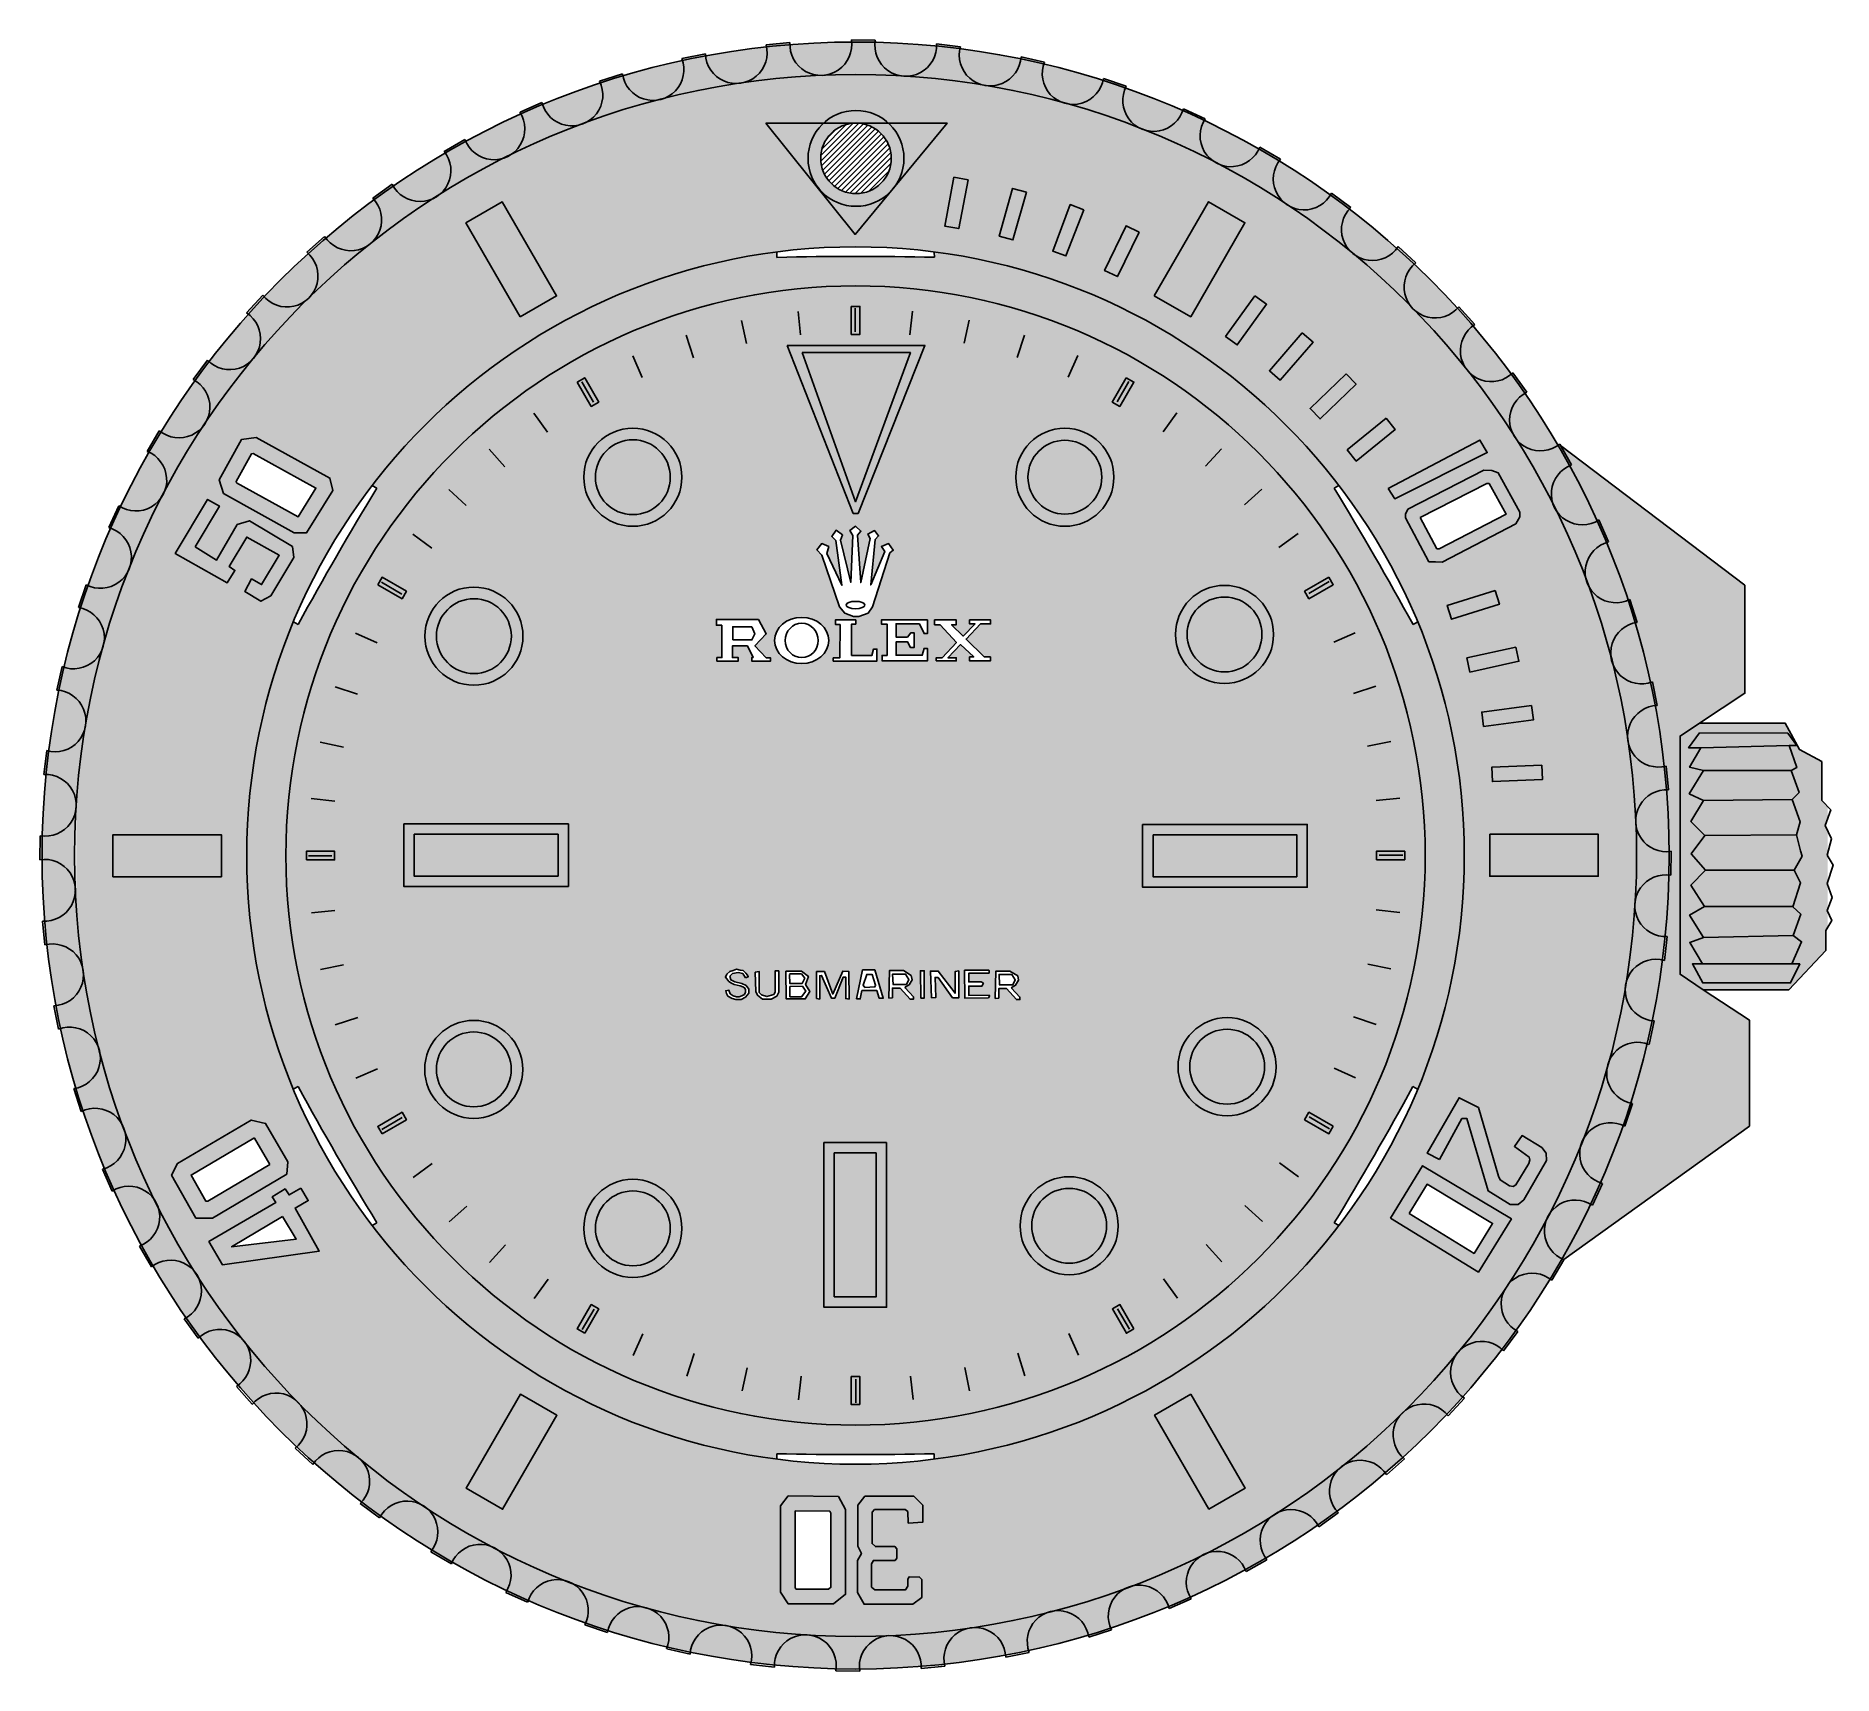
# Model space of a CAD drawing. Header units: inches. Extents: x -26.2 to 30.9, y -26.2 to 25.8.
import ezdxf

# ---------------------------------------------------------------- set-up
doc = ezdxf.new("R2010")
doc.units = ezdxf.units.IN
doc.header["$MEASUREMENT"] = 0

# ---------------------------------------------------------------- blocks, each defined once
blk = doc.blocks.new('*U11')
for points in [[(0.997, 2.614), (0.997, -2.614), (-0.997, -2.614), (-0.997, 2.614)], [(0.666, 2.283), (0.666, -2.283), (-0.666, -2.283), (-0.666, 2.283)]]:
    blk.add_lwpolyline(points, close=True)
blk = doc.blocks.new('*U29')
for points in [[(2.176, -4.468), (-2.192, -4.468), (-0.069, 0.866), (0.081, 0.866), (2.176, -4.468)], [(1.701, -4.244), (-1.736, -4.244), (0.015, 0.495), (1.701, -4.244)]]:
    blk.add_lwpolyline(points)
blk = doc.blocks.new('*U12')
at = {"color": 0, "linetype": 'ByBlock', "lineweight": -2, "transparency": 16777216}
for name, p, rotation in [('*U29', (0.009, 11.731), 180), ('*U11', (-11.731, 0.009), 270), ('*U11', (11.731, -0.009), 90.00000000000001)]:
    blk.add_blockref(name, p, dxfattribs=dict(at, rotation=rotation))
blk.add_blockref('*U11', (-0.009, -11.731), dxfattribs=at)
blk = doc.blocks.new('*U13')
blk.add_lwpolyline([(-1.723, 0.667), (1.723, 0.667), (1.723, -0.667), (-1.723, -0.667)], close=True)
blk = doc.blocks.new('*U14')
at = {"color": 0, "linetype": 'ByBlock', "lineweight": -2, "transparency": 16777216}
for p, rotation in [((-10.936, 18.931), 120), ((10.927, 18.937), 59.99999999999999), ((-21.863, -0.006), 180), ((-10.927, -18.937), 239.9999999999999), ((10.936, -18.931), 299.9999999999999)]:
    blk.add_blockref('*U13', p, dxfattribs=dict(at, rotation=rotation))
blk.add_blockref('*U13', (21.863, 0.006), dxfattribs=at)
blk = doc.blocks.new('*U15')
blk.add_lwpolyline([(-0.138, 0.446), (0.138, 0.446), (0.138, -0.446), (-0.138, -0.446)], close=True)
blk = doc.blocks.new('*U16')
at = {"color": 0, "linetype": 'ByBlock', "lineweight": -2, "transparency": 16777216}
blk.add_blockref('*U15', (-0.001, 16.994), dxfattribs=at)
for p, rotation in [((-8.498, 14.717), 30), ((8.496, 14.718), 330.0000000000001), ((-14.718, 8.496), 60.00000000000001), ((14.717, 8.498), 300.0000000000001), ((-16.994, -0.001), 90), ((16.994, 0.001), 270), ((-14.717, -8.498), 120), ((14.718, -8.496), 240), ((-8.496, -14.718), 150), ((8.498, -14.717), 210), ((0.001, -16.994), 180)]:
    blk.add_blockref('*U15', p, dxfattribs=dict(at, rotation=rotation))
blk = doc.blocks.new('*U19')
blk.add_line((0.001, 0.375), (-0.001, -0.375))
blk = doc.blocks.new('*U20')
at = {"color": 0, "linetype": 'ByBlock', "lineweight": -2, "transparency": 16777216}
for p, rotation in [((-1.787, 16.909), 5.999999999999965), ((1.767, 16.912), 354.0000000000001), ((-3.545, 16.63), 11.99999999999999), ((3.525, 16.634), 348.0000000000001), ((-5.264, 16.168), 17.99999999999997), ((5.245, 16.175), 342), ((-6.925, 15.529), 23.99999999999999), ((6.907, 15.538), 336.0000000000001), ((-8.511, 14.72), 29.99999999999999), ((8.493, 14.731), 330.0000000000001), ((-10.003, 13.75), 36), ((9.986, 13.762), 324), ((-11.385, 12.629), 41.99999999999999), ((11.37, 12.643), 318.0000000000001), ((-12.643, 11.37), 48), ((12.629, 11.385), 312), ((-13.762, 9.986), 54), ((13.75, 10.003), 306), ((-14.731, 8.493), 59.99999999999999), ((14.72, 8.511), 300.0000000000001), ((-15.538, 6.907), 66), ((15.529, 6.925), 294), ((-16.175, 5.245), 72), ((16.168, 5.264), 288.0000000000001), ((-16.634, 3.525), 77.99999999999999), ((16.63, 3.545), 282), ((-16.912, 1.767), 84.00000000000003), ((16.909, 1.787), 276.0000000000001), ((17.004, 0.01), 270.0000000000001), ((-17.004, -0.01), 90), ((-16.909, -1.787), 95.99999999999999), ((16.912, -1.767), 264), ((-16.63, -3.545), 102), ((16.634, -3.525), 258.0000000000001), ((16.175, -5.245), 252.0000000000001), ((-16.168, -5.264), 108), ((-15.529, -6.925), 114), ((15.538, -6.907), 246), ((-14.72, -8.511), 120), ((14.731, -8.493), 240), ((-13.75, -10.003), 126), ((13.762, -9.986), 234), ((-12.629, -11.385), 132), ((12.643, -11.37), 228), ((-11.37, -12.643), 138), ((11.385, -12.629), 222), ((-9.986, -13.762), 144), ((10.003, -13.75), 216), ((-8.493, -14.731), 150), ((8.511, -14.72), 210), ((-6.907, -15.538), 156.0000000000001), ((6.925, -15.529), 204), ((-5.245, -16.175), 162), ((5.264, -16.168), 197.9999999999999), ((-3.525, -16.634), 168.0000000000001), ((-1.767, -16.912), 174), ((1.787, -16.909), 185.9999999999999), ((3.545, -16.63), 192), ((0.01, -17.004), 180)]:
    blk.add_blockref('*U19', p, dxfattribs=dict(at, rotation=rotation))
blk.add_blockref('*U19', (-0.01, 17.004), dxfattribs=at)
blk = doc.blocks.new('*U21')
blk.add_lwpolyline([(0.777, 0.76), (0.323, 0.845), (0.032, -0.706), (0.474, -0.784), (0.777, 0.76)])
blk = doc.blocks.new('*U22')
at = {"color": 0, "linetype": 'ByBlock', "lineweight": -2, "transparency": 16777216}
blk.add_blockref('*U21', (2.801, 20.698), dxfattribs=at)
for p, rotation in [((4.594, 20.375), 355.0000000000001), ((6.352, 19.897), 350.0000000000001), ((8.062, 19.268), 345.0000000000001)]:
    blk.add_blockref('*U21', p, dxfattribs=dict(at, rotation=rotation))
blk = doc.blocks.new('*U23')
blk.add_lwpolyline([(0.283, 0.779), (0.653, 0.51), (-0.283, -0.779), (-0.653, -0.51)], close=True)
blk = doc.blocks.new('*U24')
at = {"color": 0, "linetype": 'ByBlock', "lineweight": -2, "transparency": 16777216}
blk.add_blockref('*U23', (12.403, 16.996), dxfattribs=at)
for p, rotation in [((13.837, 15.85), 355), ((15.166, 14.584), 350.0000000000001), ((16.379, 13.207), 345.0000000000001)]:
    blk.add_blockref('*U23', p, dxfattribs=dict(at, rotation=rotation))
blk = doc.blocks.new('*U25')
blk.add_lwpolyline([(0.786, 0.263), (0.805, -0.195), (-0.786, -0.263), (-0.805, 0.195)], close=True)
blk = doc.blocks.new('*U26')
at = {"color": 0, "linetype": 'ByBlock', "lineweight": -2, "transparency": 16777216}
for p, rotation in [((19.622, 7.961), 14.99999999999948), ((20.242, 6.221), 9.99999999999972), ((20.707, 4.433), 4.999999999999845)]:
    blk.add_blockref('*U25', p, dxfattribs=dict(at, rotation=rotation))
blk.add_blockref('*U25', (21.014, 2.611), dxfattribs=at)
blk = doc.blocks.new('*U27')
blk.add_line((-0.984, 0.521), (-1.745, 0.527))
blk.add_arc((-0.017, 0.355), 0.981, 170.2681, 2.6031)
blk = doc.blocks.new('*U28')
at = {"color": 0, "linetype": 'ByBlock', "lineweight": -2, "transparency": 16777216}
for p, rotation in [((-3.699, 25.156), 11.99999999999996), ((-1.049, 25.405), 5.999999999999904), ((4.256, 25.068), 354.0000000000001), ((-6.308, 24.631), 17.99999999999999), ((6.853, 24.485), 348.0000000000001), ((-8.848, 23.837), 23.99999999999994), ((9.374, 23.635), 342.0000000000001), ((-11.292, 22.781), 29.99999999999998), ((11.794, 22.526), 336), ((-13.611, 21.476), 35.99999999999999), ((14.084, 21.17), 330.0000000000001), ((-15.781, 19.936), 41.99999999999996), ((16.219, 19.581), 324), ((-17.779, 18.177), 47.99999999999999), ((18.177, 17.779), 317.9999999999999), ((-19.581, 16.219), 53.99999999999997), ((19.936, 15.781), 312), ((-21.17, 14.084), 59.99999999999997), ((21.476, 13.611), 306), ((-22.526, 11.794), 66), ((22.781, 11.292), 299.9999999999999), ((-23.635, 9.374), 71.99999999999997), ((23.837, 8.848), 294), ((24.631, 6.308), 288), ((-24.485, 6.853), 78), ((-25.068, 4.256), 83.99999999999999), ((25.156, 3.699), 282), ((-25.375, 1.612), 89.99999999999997), ((25.405, 1.049), 276.0000000000001), ((25.375, -1.612), 270), ((-25.405, -1.049), 96), ((-25.156, -3.699), 102), ((25.068, -4.256), 264), ((24.485, -6.853), 258.0000000000001), ((-24.631, -6.308), 108), ((-23.837, -8.848), 114), ((23.635, -9.374), 252), ((-22.781, -11.292), 120), ((22.526, -11.794), 246), ((-21.476, -13.611), 126), ((21.17, -14.084), 240), ((-19.936, -15.781), 132), ((19.581, -16.219), 234), ((17.779, -18.177), 228), ((-18.177, -17.779), 138), ((-16.219, -19.581), 144), ((15.781, -19.936), 222), ((13.611, -21.476), 216), ((-14.084, -21.17), 150), ((-11.794, -22.526), 156), ((11.292, -22.781), 210), ((-9.374, -23.635), 162), ((8.848, -23.837), 204), ((-6.853, -24.485), 168), ((6.308, -24.631), 198), ((-4.256, -25.068), 174.0000000000001), ((3.699, -25.156), 192), ((-1.612, -25.375), 180), ((1.049, -25.405), 185.9999999999999)]:
    blk.add_blockref('*U27', p, dxfattribs=dict(at, rotation=rotation))
blk.add_blockref('*U27', (1.612, 25.375), dxfattribs=at)
blk = doc.blocks.new('*U17')
for p, q in [((-3.033, 0.084), (-3.034, 0.251)), ((1.969, 0.086), (1.967, 0.24))]:
    blk.add_line(p, q)
blk.add_arc((-0.496, -104.344), 104.459, 88.64742, 91.39132)
blk = doc.blocks.new('*U18')
at = {"color": 0, "linetype": 'ByBlock', "lineweight": -2, "transparency": 16777216}
blk.add_blockref('*U17', (0.533, 18.914), dxfattribs=at)
for p, rotation in [((-16.113, 9.919), 60.00000000000001), ((16.647, 8.995), 299.9999999999999), ((-16.647, -8.995), 120), ((16.113, -9.919), 240), ((-0.533, -18.914), 180)]:
    blk.add_blockref('*U17', p, dxfattribs=dict(at, rotation=rotation))

msp = doc.modelspace()

# ---------------------------------------------------------------- hatches: boundary and pattern name
at = {"true_color": 0x444546}
h = msp.add_hatch(color=149, dxfattribs=at)
h.dxf.hatch_style = 1
h.paths.add_polyline_path([(-8.278, 24.339, 0.018982), (-10.115, 23.654, 0.39161), (-8.951, 23.006, -0.002332), (-8.734, 23.087, 0.391611)], flags=16)
h.paths.add_polyline_path([(-3, 25.488, 0.018982), (-4.94, 25.2, 0.391626), (-3.935, 24.324, -0.002331), (-3.706, 24.358, 0.391626)], flags=17)
h.paths.add_polyline_path([(-4.94, 25.2, 0.007201), (-5.669, 25.052, -0.39162), (-6.253, 23.854, -0.023854), (-3.935, 24.324, -0.391626)], flags=16)
h.paths.add_polyline_path([(-5.669, 25.052, 0.018982), (-7.568, 24.562, 0.391619), (-6.477, 23.796, -0.002331), (-6.253, 23.854, 0.39162)], flags=17)
h.paths.add_polyline_path([(-7.568, 24.562, 0.007201), (-8.278, 24.339, -0.391611), (-8.734, 23.087, -0.023853), (-6.477, 23.796, -0.391619)], flags=16)
h.paths.add_polyline_path([(-2.259, 25.559, 0.007201), (-3, 25.488, -0.391626), (-3.706, 24.358, -0.023854), (-1.352, 24.582, -0.391631)], flags=16)
h.paths.add_polyline_path([(-0.3, 25.643, 0.018982), (-2.259, 25.559, 0.391631), (-1.352, 24.582, -0.00233), (-1.121, 24.592, 0.391631)], flags=17)
h.paths.add_polyline_path([(0.444, 25.635, 0.007201), (-0.3, 25.643, -0.391631), (-1.121, 24.592, -0.023854), (1.245, 24.57, -0.391634)], flags=17)
h.paths.add_polyline_path([(2.402, 25.514, 0.018982), (0.444, 25.635, 0.391634), (1.245, 24.57, -0.00233), (1.476, 24.556, 0.391634)], flags=16)
h.paths.add_polyline_path([(3.141, 25.429, 0.007201), (2.402, 25.514, -0.391634), (1.476, 24.556, -0.023854), (3.826, 24.286, -0.391635)], flags=17)
h.paths.add_polyline_path([(5.075, 25.104, 0.018982), (3.141, 25.429, 0.391635), (3.826, 24.286, -0.00233), (4.054, 24.247, 0.391635)], flags=16)
h.paths.add_polyline_path([(5.801, 24.942, 0.007201), (5.075, 25.104, -0.391635), (4.054, 24.247, -0.023854), (6.363, 23.734, -0.391634)], flags=17)
h.paths.add_polyline_path([(7.703, 24.481), (8.425, 24.24, 0.016898), (8.396, 24.18, -0.018982), (10.22, 23.46, 0.016744), (10.239, 23.523), (10.932, 23.207, 0.016898), (10.897, 23.151, -0.018982), (12.636, 22.244, 0.016744), (12.662, 22.304), (13.317, 21.918, 0.016898), (13.276, 21.866, -0.018982), (14.911, 20.782, 0.016744), (14.943, 20.839), (15.554, 20.387, 0.016898), (15.509, 20.339, -0.018982), (17.021, 19.09, 0.016744), (17.059, 19.144), (17.62, 18.63, 0.016898), (17.569, 18.587, -0.018982), (18.942, 17.187, 0.016744), (18.986, 17.236), (19.49, 16.667, 0.016898), (19.435, 16.629, -0.018982), (20.655, 15.094, 0.016744), (20.703, 15.138), (21.145, 14.519, 0.016898), (21.086, 14.488, -0.018982), (22.138, 12.833, 0.016744), (22.191, 12.872), (22.566, 12.21, 0.016898), (22.504, 12.185, -0.018982), (23.378, 10.429, 0.016744), (23.434, 10.463), (23.738, 9.765, 0.016898), (23.674, 9.746, -0.018982), (24.359, 7.909, 0.016744), (24.419, 7.936), (24.648, 7.211, 0.016898), (24.583, 7.199, -0.018982), (25.072, 5.3, 0.016744), (25.134, 5.321), (25.286, 4.576, 0.016898), (25.22, 4.571, -0.018982), (25.508, 2.631, 0.016744), (25.572, 2.645), (25.645, 1.888, 0.016898), (25.579, 1.89, -0.020197), (25.663, -0.195, -0.997574), (-26.011, -0.32, 0.016744), (-26.077, -0.328), (-26.07, 0.433, 0.016898), (-26.004, 0.424, -0.018982), (-25.883, 2.381, 0.016744), (-25.949, 2.381), (-25.863, 3.136, 0.016898), (-25.798, 3.121, -0.018982), (-25.473, 5.054, 0.016744), (-25.538, 5.061), (-25.374, 5.803, 0.016898), (-25.311, 5.781, -0.018982), (-24.786, 7.67, 0.016744), (-24.85, 7.683), (-24.609, 8.405, 0.016898), (-24.549, 8.376, -0.018982), (-23.829, 10.2, 0.016744), (-23.892, 10.219), (-23.576, 10.911, 0.016898), (-23.52, 10.877, -0.018982), (-22.613, 12.615, 0.016744), (-22.673, 12.641), (-22.287, 13.297, 0.016898), (-22.235, 13.256, -0.018982), (-21.151, 14.891, 0.016744), (-21.208, 14.923), (-20.756, 15.534, 0.016898), (-20.708, 15.488, -0.018982), (-19.459, 17.001, 0.016744), (-19.513, 17.039), (-18.999, 17.599, 0.016898), (-18.956, 17.549, -0.018982), (-17.556, 18.922, 0.016744), (-17.605, 18.966), (-17.036, 19.47, 0.016898), (-16.998, 19.415, -0.018982), (-15.463, 20.634, 0.016744), (-15.507, 20.683), (-14.888, 21.124, 0.016898), (-14.856, 21.066, -0.018982), (-13.202, 22.118, 0.016744), (-13.241, 22.171), (-12.579, 22.546, 0.016898), (-12.554, 22.484, -0.018982), (-10.798, 23.358, 0.016744), (-10.831, 23.414), (-10.134, 23.718, 0.016898), (-10.115, 23.654, -0.018982), (-8.278, 24.339, 0.016744), (-8.305, 24.399), (-7.58, 24.628, 0.016898), (-7.568, 24.562, -0.018982), (-5.669, 25.052, 0.016744), (-5.69, 25.114), (-4.945, 25.266, 0.016898), (-4.94, 25.2, -0.018982), (-3, 25.488, 0.016744), (-3.014, 25.552), (-2.257, 25.625, 0.016898), (-2.259, 25.559, -0.018982), (-0.3, 25.643, 0.016744), (-0.308, 25.708), (0.453, 25.701, 0.016898), (0.444, 25.635, -0.018982), (2.402, 25.514, 0.016744), (2.401, 25.58), (3.157, 25.494, 0.016898), (3.141, 25.429, -0.018982), (5.075, 25.104, 0.016744), (5.081, 25.169), (5.824, 25.005, 0.016898), (5.801, 24.942, -0.018982), (7.69, 24.417, 0.016744)])
h.paths.add_polyline_path([(24.631, -0.195, -1), (-24.979, -0.195, -1)], flags=16)
h.paths.add_polyline_path([(2.731, 23.066), (1.084, 21.07, -0.038368), (0.936, 20.89), (-0.187, 19.529), (-3.028, 23.066), (-1.192, 23.066, -0.390268), (0.871, 23.066)], flags=0)
h.paths.add_polyline_path([(0.96, 21.946, -1), (-1.281, 21.946, -1)], flags=0)
h.paths.add_polyline_path([(19.158, -0.195, -1), (-19.508, -0.195, -1)], flags=0)
h.paths.add_polyline_path([(17.917, -0.195, -1), (-18.266, -0.195, -1)], flags=0)
h.paths.add_polyline_path([(8.031, 11.82, -1), (4.916, 11.82, -1)], flags=0)
h.paths.add_polyline_path([(7.645, 11.82, -1), (5.302, 11.82, -1)], flags=0)
h.paths.add_polyline_path([(0.429, 10.126), (0.557, 9.957), (0.446, 9.84), (0.306, 8.397), (0.755, 9.462), (0.65, 9.619), (0.877, 9.712), (1.022, 9.503), (0.912, 9.416), (0.359, 7.698), (0.226, 7.507), (-0.066, 7.391), (-0.241, 7.391), (-0.516, 7.507), (-0.683, 7.698), (-1.243, 9.346), (-1.4, 9.515), (-1.248, 9.712), (-1.027, 9.619), (-1.091, 9.398), (-0.608, 8.391), (-0.8, 9.806), (-0.928, 9.939), (-0.794, 10.137), (-0.585, 9.986), (-0.654, 9.823), (-0.328, 8.479), (-0.264, 9.974), (-0.357, 10.126), (-0.177, 10.265), (-0.002, 10.108), (-0.107, 9.98), (-0.008, 8.473), (0.295, 9.87), (0.213, 10.015)], flags=0)
h.paths.add_polyline_path([(16.737, 11.461), (19.655, 12.998), (19.889, 12.6), (16.948, 11.137)], flags=0)
h.paths.add_polyline_path([(13.101, 6.826, -1), (9.986, 6.826, -1)], flags=0)
h.paths.add_polyline_path([(12.733, 6.826, -1), (10.355, 6.826, -1)], flags=0)
h.paths.add_polyline_path([(-5.69, 11.82, -1), (-8.805, 11.82, -1)], flags=0)
h.paths.add_polyline_path([(4.114, 7.286), (4.114, 7.161), (3.796, 7.161), (3.337, 6.677), (3.914, 6.111), (4.11, 6.111), (4.11, 5.983), (3.45, 5.983), (3.45, 6.111), (3.579, 6.111), (3.162, 6.504), (2.76, 6.087), (3.023, 6.087), (3.023, 5.983), (2.387, 5.983), (2.387, 6.087), (2.578, 6.087), (3.031, 6.569), (2.508, 7.134), (2.337, 7.134), (2.337, 7.286), (3.023, 7.286), (3.023, 7.134), (2.877, 7.134), (3.24, 6.773), (3.62, 7.161), (3.45, 7.161), (3.45, 7.286)], flags=0)
h.paths.add_polyline_path([(17.368, 10.808), (19.781, 12.042), (20.035, 12.035), (20.239, 11.954), (20.928, 10.711), (20.924, 10.565), (20.795, 10.336), (18.461, 9.126), (18.241, 9.132), (18.033, 9.137), (17.287, 10.528), (17.29, 10.651)], flags=0)
h.paths.add_polyline_path([(-6.058, 11.82, -1), (-8.436, 11.82, -1)], flags=0)
h.paths.add_polyline_path([(2.11, 7.286), (2.11, 6.854), (2.001, 6.854), (1.856, 7.167), (1.115, 7.167), (1.115, 6.743), (1.472, 6.743), (1.578, 6.876), (1.69, 6.876), (1.69, 6.413), (1.571, 6.413), (1.478, 6.591), (1.115, 6.591), (1.115, 6.168), (1.942, 6.168), (2.003, 6.38), (2.108, 6.38), (2.108, 5.983), (0.668, 5.983), (0.668, 6.162), (0.828, 6.162), (0.828, 7.156), (0.65, 7.156), (0.65, 7.286)], flags=0)
edge = h.paths.add_edge_path(flags=0)
edge.add_ellipse((-0.175, 7.761), major_axis=(0.297, 0), ratio=0.391928, start_angle=0, end_angle=360)
h.paths.add_polyline_path([(17.757, 10.537), (19.876, 11.621), (19.946, 11.619), (20.486, 10.646), (18.364, 9.547), (18.287, 9.549)], flags=0)
h.paths.add_polyline_path([(-0.169, 7.286), (-0.169, 7.156), (-0.302, 7.156), (-0.302, 6.162), (0.347, 6.162), (0.396, 6.364), (0.503, 6.364), (0.503, 5.982), (-0.88, 5.982), (-0.88, 6.079), (-0.674, 6.079), (-0.662, 7.143), (-0.812, 7.143), (-0.812, 7.286)], flags=0)
edge = h.paths.add_edge_path(flags=0)
edge.add_ellipse((-1.885, 6.635), major_axis=(0.861, 0), ratio=0.85315, start_angle=0, end_angle=360)
edge = h.paths.add_edge_path(flags=0)
edge.add_ellipse((-1.885, 6.635), major_axis=(0, 0.545), ratio=0.962112, start_angle=0, end_angle=360)
h.paths.add_polyline_path([(-3.26, 7.302), (-3.008, 6.845), (-3.369, 6.462), (-3.008, 6.079), (-2.871, 6.079), (-2.871, 5.982), (-3.47, 5.982), (-3.47, 6.091), (-3.427, 6.091), (-3.61, 6.462), (-4.087, 6.462), (-4.087, 6.091), (-3.897, 6.091), (-3.897, 5.982), (-4.575, 5.982), (-4.575, 6.091), (-4.418, 6.091), (-4.418, 7.117), (-4.595, 7.117), (-4.595, 7.302)], flags=0)
h.paths.add_polyline_path([(-3.47, 7.071), (-3.374, 6.845), (-3.468, 6.652), (-4.072, 6.652), (-4.072, 7.071)], flags=0)
h.paths.add_polyline_path([(-10.738, 6.772, -1), (-13.853, 6.772, -1)], flags=0)
h.paths.add_polyline_path([(-11.106, 6.772, -1), (-13.484, 6.772, -1)], flags=0)
h.paths.add_polyline_path([(-16.869, 11.795), (-16.779, 11.399), (-17.607, 10.056), (-18.001, 10.056), (-20.252, 11.308), (-20.383, 11.742), (-19.677, 13.014), (-19.212, 13.085)], flags=0)
h.paths.add_polyline_path([(-17.315, 11.474), (-17.881, 10.557), (-19.835, 11.644), (-19.848, 11.684), (-19.361, 12.56), (-19.304, 12.569)], flags=0)
h.paths.add_polyline_path([(4.727, -3.863), (4.978, -4.018), (5.003, -4.152), (4.906, -4.314), (4.798, -4.373), (4.779, -4.411), (5.045, -4.691), (5.045, -4.77), (4.937, -4.77), (4.619, -4.419), (4.376, -4.419), (4.376, -4.724), (4.263, -4.733), (4.284, -3.863)], flags=0)
h.paths.add_polyline_path([(4.056, -3.835), (4.073, -3.863), (4.067, -3.927), (3.421, -3.932), (3.421, -4.212), (3.817, -4.212), (3.889, -4.251), (3.841, -4.342), (3.421, -4.342), (3.42, -4.641), (4.069, -4.635), (4.082, -4.659), (4.046, -4.717), (3.298, -4.727), (3.287, -3.837)], flags=0)
h.paths.add_polyline_path([(4.794, -3.972), (4.899, -4.143), (4.823, -4.299), (4.397, -4.3), (4.385, -3.972)], flags=0)
h.paths.add_polyline_path([(3.104, -3.858), (3.104, -4.719), (2.909, -4.711), (2.449, -4.073), (2.351, -4.068), (2.372, -4.706), (2.242, -4.714), (2.204, -3.863), (2.452, -3.863), (2.987, -4.571), (2.987, -3.879)], flags=0)
h.paths.add_polyline_path([(2.01, -3.853), (2.01, -4.722), (1.899, -4.727), (1.888, -3.853)], flags=0)
h.paths.add_polyline_path([(-18.061, 9.619), (-18.018, 9.275), (-18.74, 8.053), (-19.058, 7.88), (-19.57, 8.192), (-19.356, 8.592), (-19.039, 8.409), (-18.475, 9.339), (-19.51, 9.92), (-20.065, 8.983), (-19.886, 8.861), (-20.126, 8.467), (-21.782, 9.4), (-20.752, 11.113), (-20.377, 10.901), (-21.149, 9.612), (-20.472, 9.183), (-19.809, 10.314), (-19.424, 10.439)], flags=0)
h.paths.add_polyline_path([(1.347, -3.852), (1.597, -4.007), (1.623, -4.141), (1.525, -4.304), (1.417, -4.362), (1.398, -4.4), (1.664, -4.68), (1.664, -4.759), (1.556, -4.759), (1.238, -4.408), (0.995, -4.408), (0.995, -4.713), (0.882, -4.722), (0.903, -3.852)], flags=0)
h.paths.add_polyline_path([(1.413, -3.961), (1.518, -4.132), (1.442, -4.288), (1.016, -4.289), (1.004, -3.961)], flags=0)
h.paths.add_polyline_path([(0.435, -3.831), (0.707, -4.73), (0.577, -4.73), (0.498, -4.483), (0.029, -4.483), (-0.025, -4.747), (-0.147, -4.747), (0.05, -3.831)], flags=0)
h.paths.add_polyline_path([(0.351, -3.969), (0.464, -4.308), (0.443, -4.371), (0.117, -4.387), (0.063, -4.308), (0.18, -3.969)], flags=0)
h.paths.add_polyline_path([(-0.392, -3.875), (-0.379, -4.756), (-0.487, -4.74), (-0.487, -4.054), (-0.566, -4.054), (-0.832, -4.723), (-0.936, -4.731), (-1.252, -4.004), (-1.31, -4.012), (-1.31, -4.756), (-1.414, -4.74), (-1.41, -3.879), (-1.165, -3.884), (-0.899, -4.598), (-0.579, -3.871)], flags=0)
h.paths.add_polyline_path([(-1.895, -3.866), (-1.672, -4.035), (-1.763, -4.291), (-1.627, -4.513), (-1.771, -4.748), (-2.377, -4.748), (-2.385, -3.87)], flags=0)
h.paths.add_polyline_path([(-1.895, -3.957), (-1.787, -4.093), (-1.87, -4.258), (-2.266, -4.258), (-2.275, -3.957)], flags=0)
h.paths.add_polyline_path([(-2.612, -3.862), (-2.612, -4.53), (-2.674, -4.662), (-2.852, -4.757), (-3.132, -4.757), (-3.285, -4.633), (-3.338, -4.517), (-3.363, -3.895), (-3.231, -3.882), (-3.231, -4.542), (-3.165, -4.625), (-2.992, -4.674), (-2.773, -4.612), (-2.728, -4.538), (-2.728, -3.862)], flags=0)
h.paths.add_polyline_path([(-1.862, -4.34), (-1.754, -4.505), (-1.886, -4.682), (-2.258, -4.682), (-2.262, -4.353)], flags=0)
h.paths.add_polyline_path([(-3.748, -3.851), (-3.656, -3.936), (-3.61, -3.996), (-3.583, -4.045), (-3.674, -4.077), (-3.754, -3.943), (-3.906, -3.915), (-4.08, -3.946), (-4.163, -4.027), (-4.137, -4.141), (-4.011, -4.203), (-3.789, -4.256), (-3.65, -4.324), (-3.559, -4.435), (-3.568, -4.569), (-3.674, -4.69), (-3.803, -4.769), (-3.981, -4.767), (-4.096, -4.734), (-4.228, -4.657), (-4.276, -4.577), (-4.299, -4.491), (-4.195, -4.472), (-4.16, -4.587), (-4.065, -4.654), (-3.958, -4.681), (-3.871, -4.681), (-3.781, -4.652), (-3.706, -4.607), (-3.671, -4.532), (-3.671, -4.453), (-3.696, -4.393), (-3.754, -4.363), (-3.839, -4.329), (-3.936, -4.31), (-4.034, -4.291), (-4.11, -4.248), (-4.203, -4.196), (-4.265, -4.112), (-4.306, -4.058), (-4.264, -3.967), (-4.166, -3.876), (-4.062, -3.842), (-3.96, -3.809), (-3.834, -3.834)], flags=0)
h.paths.add_polyline_path([(13.184, -6.902, -1), (10.069, -6.902, -1)], flags=0)
h.paths.add_polyline_path([(12.816, -6.902, -1), (10.438, -6.902, -1)], flags=0)
h.paths.add_polyline_path([(18.994, -7.886), (19.605, -8.201), (20.25, -10.384), (20.296, -10.499), (20.595, -10.688), (20.712, -10.703), (20.8, -10.656), (21.209, -9.974), (21.241, -9.858), (21.216, -9.771), (20.751, -9.435), (20.997, -9.088), (21.624, -9.469), (21.764, -9.653), (21.765, -9.883), (21.055, -11.128), (20.868, -11.275), (20.611, -11.275), (19.912, -10.847), (19.242, -8.551), (19.085, -8.551), (18.371, -9.848), (17.978, -9.648)], flags=0)
h.paths.add_polyline_path([(8.168, -11.955, -1), (5.053, -11.955, -1)], flags=0)
h.paths.add_polyline_path([(-10.742, -6.988, -1), (-13.857, -6.988, -1)], flags=0)
h.paths.add_polyline_path([(7.799, -11.955, -1), (5.421, -11.955, -1)], flags=0)
h.paths.add_polyline_path([(-11.11, -6.988, -1), (-13.488, -6.988, -1)], flags=0)
h.paths.add_polyline_path([(17.832, -10.048), (20.657, -11.737), (19.609, -13.426), (16.813, -11.708)], flags=0)
h.paths.add_polyline_path([(17.977, -10.638), (20.058, -11.882), (19.468, -12.832), (17.407, -11.566)], flags=0)
h.paths.add_polyline_path([(-5.69, -12.037, -1), (-8.805, -12.037, -1)], flags=0)
h.paths.add_polyline_path([(-6.058, -12.037, -1), (-8.436, -12.037, -1)], flags=0)
h.paths.add_polyline_path([(-18.909, -8.703), (-18.202, -9.925), (-18.24, -10.317), (-20.599, -11.711), (-21.125, -11.711), (-21.898, -10.345), (-21.707, -9.973), (-19.367, -8.598)], flags=0)
h.paths.add_polyline_path([(-18.776, -10.008), (-20.747, -11.173), (-20.811, -11.173), (-21.279, -10.346), (-19.265, -9.162)], flags=0)
h.paths.add_polyline_path([(-17.795, -10.765), (-17.557, -11.155), (-17.975, -11.392), (-17.209, -12.756), (-20.275, -13.197), (-20.712, -12.456), (-18.583, -11.212), (-18.697, -11.04), (-18.289, -10.784), (-18.165, -10.974)], flags=0)
h.paths.add_polyline_path([(-18.374, -11.658), (-17.937, -12.38), (-19.991, -12.619)], flags=0)
h.paths.add_polyline_path([(-10.817, -17.305), (-9.661, -17.973), (-11.384, -20.957), (-12.54, -20.29)], flags=0)
h.paths.add_polyline_path([(1.677, -20.544), (1.963, -20.831), (1.963, -21.367), (1.501, -21.395), (1.483, -21.033), (1.406, -20.967), (0.429, -20.967), (0.352, -21.054), (0.352, -22.049), (0.456, -22.145), (1.074, -22.145), (1.133, -22.213), (1.133, -22.514), (1.081, -22.582), (0.395, -22.582), (0.331, -22.691), (0.331, -23.432), (0.436, -23.513), (1.413, -23.514), (1.488, -23.396), (1.488, -23.176), (1.529, -23.104), (1.86, -23.11), (1.926, -23.189), (1.926, -23.762), (1.64, -23.975), (0.095, -23.975), (-0.117, -23.605), (-0.117, -22.588), (0.012, -22.366), (-0.099, -22.135), (-0.099, -20.831), (0.123, -20.544)], flags=0)
h.paths.add_polyline_path([(-0.719, -20.554), (-0.491, -20.968), (-0.491, -23.659), (-0.876, -23.962), (-2.315, -23.962), (-2.56, -23.589), (-2.56, -20.845), (-2.31, -20.536)], flags=0)
h.paths.add_polyline_path([(-0.996, -21.017), (-0.958, -21.087), (-0.958, -23.433), (-1.038, -23.496), (-2.063, -23.496), (-2.094, -23.449), (-2.094, -21.004)], flags=0)
h = msp.add_hatch(color=149, dxfattribs=at)
h.dxf.hatch_style = 1
h.paths.add_polyline_path([(-8.278, 24.339, 0.018982), (-10.115, 23.654, 0.39161), (-8.951, 23.006, -0.002332), (-8.734, 23.087, 0.391611)])
h.paths.add_polyline_path([(-7.568, 24.562, 0.007201), (-8.278, 24.339, -0.391611), (-8.734, 23.087, -0.023853), (-6.477, 23.796, -0.391619)])
h.paths.add_polyline_path([(-5.669, 25.052, 0.018982), (-7.568, 24.562, 0.391619), (-6.477, 23.796, -0.002331), (-6.253, 23.854, 0.39162)])
h.paths.add_polyline_path([(-4.94, 25.2, 0.007201), (-5.669, 25.052, -0.39162), (-6.253, 23.854, -0.023854), (-3.935, 24.324, -0.391626)])
h.paths.add_polyline_path([(-3, 25.488, 0.018982), (-4.94, 25.2, 0.391626), (-3.935, 24.324, -0.002331), (-3.706, 24.358, 0.391626)])
h.paths.add_polyline_path([(-2.259, 25.559, 0.007201), (-3, 25.488, -0.391626), (-3.706, 24.358, -0.023854), (-1.352, 24.582, -0.391631)])
h.paths.add_polyline_path([(-0.3, 25.643, 0.018982), (-2.259, 25.559, 0.391631), (-1.352, 24.582, -0.00233), (-1.121, 24.592, 0.391631)])
h.paths.add_polyline_path([(0.444, 25.635, 0.007201), (-0.3, 25.643, -0.391631), (-1.121, 24.592, -0.023854), (1.245, 24.57, -0.391634)])
h.paths.add_polyline_path([(2.402, 25.514, 0.018982), (0.444, 25.635, 0.391634), (1.245, 24.57, -0.00233), (1.476, 24.556, 0.391634)])
h.paths.add_polyline_path([(3.141, 25.429, 0.007201), (2.402, 25.514, -0.391634), (1.476, 24.556, -0.023854), (3.826, 24.286, -0.391635)])
h.paths.add_polyline_path([(5.075, 25.104, 0.018982), (3.141, 25.429, 0.391635), (3.826, 24.286, -0.00233), (4.054, 24.247, 0.391635)])
h.paths.add_polyline_path([(5.801, 24.942, 0.007201), (5.075, 25.104, -0.391635), (4.054, 24.247, -0.023854), (6.363, 23.734, -0.391634)])
at = {"true_color": 0x090b1f}
h = msp.add_hatch(color=168, dxfattribs=at)
h.dxf.hatch_style = 1
h.paths.add_polyline_path([(9.043, 22.834, -0.059107), (8.828, 22.919, 0.023854), (6.585, 23.672, -0.059102), (6.363, 23.734, 0.023854), (4.054, 24.247, -0.0591), (3.826, 24.286, 0.023854), (1.476, 24.556, -0.059102), (1.245, 24.57, 0.023854), (-1.121, 24.592, -0.059107), (-1.352, 24.582, 0.023854), (-3.706, 24.358, -0.059116), (-3.935, 24.324, 0.023854), (-6.253, 23.854, -0.059127), (-6.477, 23.796, 0.023853), (-8.734, 23.087, -0.059142), (-8.951, 23.006, 0.023852), (-11.12, 22.065, -0.05916), (-11.328, 21.962, 0.023852), (-13.387, 20.799, -0.05918), (-13.583, 20.674, 0.023851), (-15.509, 19.302, -0.059203), (-15.691, 19.158, 0.02385), (-17.463, 17.593, -0.059228), (-17.628, 17.43, 0.023849), (-19.228, 15.688, -0.059255), (-19.375, 15.509, 0.023848), (-20.783, 13.61, -0.059283), (-20.912, 13.416, 0.023847), (-22.113, 11.38, -0.059313), (-22.221, 11.174, 0.023846), (-23.203, 9.023, -0.059344), (-23.288, 8.807, 0.023844), (-24.04, 6.566, -0.059376), (-24.103, 6.342, 0.023843), (-24.616, 4.034, -0.059408), (-24.655, 3.805, 0.023842), (-24.924, 1.456, -0.030628), (-24.925, 1.336), (-24.925, -1.837, 0.019146), (-24.727, -3.726, -0.059503), (-24.693, -3.956, 0.023838), (-24.223, -6.273, -0.059533), (-24.165, -6.498, 0.023837), (-23.456, -8.753, -0.059561), (-23.375, -8.972, 0.023836), (-22.434, -11.14, -0.059588), (-22.33, -11.349, 0.023835), (-21.168, -13.407, -0.059613), (-21.043, -13.604, 0.023834), (-19.672, -15.529, -0.059635), (-19.527, -15.711, 0.023833), (-17.962, -17.483, -0.059655), (-17.799, -17.649, 0.023832), (-16.058, -19.247, -0.059673), (-15.878, -19.396, 0.023832), (-13.979, -20.803, -0.059687), (-13.785, -20.932, 0.023831), (-11.749, -22.133, -0.059699), (-11.542, -22.241, 0.023831), (-9.393, -23.223, -0.059707), (-9.176, -23.309, 0.023831), (-6.935, -24.061, -0.059712), (-6.71, -24.123, 0.023831), (-4.403, -24.637, -0.059713), (-4.173, -24.675, 0.023831), (-1.825, -24.945, -0.059712), (-1.592, -24.959, 0.023831), (0.771, -24.982, -0.059707), (1.004, -24.972, 0.023831), (3.357, -24.747, -0.059698), (3.588, -24.713, 0.023831), (5.904, -24.244, -0.059687), (6.13, -24.185, 0.023832), (8.384, -23.476, -0.059672), (8.603, -23.395, 0.023833), (10.771, -22.454, -0.059655), (10.98, -22.35, 0.023833), (13.038, -21.188, -0.059635), (13.235, -21.063, 0.023834), (15.16, -19.692, -0.059612), (15.342, -19.547, 0.023835), (17.114, -17.982, -0.059587), (17.28, -17.819, 0.023836), (18.879, -16.078, -0.05956), (19.027, -15.898, 0.023837), (20.435, -13.999, -0.059532), (20.563, -13.805, 0.023838), (21.765, -11.769, -0.059502), (21.872, -11.563, 0.023839), (22.854, -9.413, -0.059471), (22.94, -9.196, 0.023841), (23.692, -6.955, -0.059439), (23.754, -6.731, 0.023842), (24.268, -4.423, -0.059407), (24.306, -4.194, 0.023843), (24.576, -1.845, -0.059375), (24.59, -1.613, 0.014305), (24.631, -0.195, 0.009536), (24.613, 0.751, -0.059343), (24.603, 0.983, 0.023846), (24.378, 3.337, -0.059312), (24.344, 3.567, 0.023847), (23.874, 5.884, -0.059282), (23.816, 6.109, 0.023848), (23.107, 8.365, -0.059254), (23.026, 8.582, 0.023849), (22.085, 10.751, -0.059227), (21.982, 10.959, 0.02385), (20.819, 13.018, -0.059202), (20.695, 13.214, 0.023851), (19.323, 15.14, -0.059179), (19.179, 15.322, 0.023852), (17.613, 17.094, -0.059159), (17.451, 17.259, 0.023852), (15.708, 18.859, -0.059141), (15.53, 19.006, 0.023853), (13.63, 20.415, -0.059127), (13.437, 20.542, 0.023854), (11.4, 21.745, -0.059115), (11.195, 21.852, 0.023854)])
h.paths.add_polyline_path([(19.158, -0.195, -1), (-19.508, -0.195, -1)], flags=16)
h.paths.add_polyline_path([(-3.028, 23.066), (-1.192, 23.066, -0.390268), (0.871, 23.066), (2.731, 23.066), (1.084, 21.07, -0.038368), (0.936, 20.89), (-0.187, 19.529)], flags=16)
h.paths.add_polyline_path([(17.917, -0.195, -1), (-18.266, -0.195, -1)], flags=0)
h.paths.add_polyline_path([(-9.671, 17.578), (-10.827, 16.91), (-12.55, 19.895), (-11.394, 20.562)], flags=16)
h.paths.add_polyline_path([(0.96, 21.946, -1), (-1.281, 21.946, -1)], flags=0)
h.paths.add_polyline_path([(-2.341, 16.005), (2.027, 16.005), (-0.096, 10.67), (-0.245, 10.67)], flags=0)
h.paths.add_polyline_path([(-8.776, 14.977), (-8.33, 14.205), (-8.569, 14.067), (-9.015, 14.839)], flags=0)
h.paths.add_polyline_path([(-1.866, 15.78), (1.571, 15.78), (-0.18, 11.042)], flags=0)
h.paths.add_polyline_path([(-0.314, 17.245), (-0.037, 17.245), (-0.037, 16.353), (-0.314, 16.353)], flags=0)
h.paths.add_polyline_path([(-5.69, 11.82, -1), (-8.805, 11.82, -1)], flags=0)
h.paths.add_polyline_path([(-6.058, 11.82, -1), (-8.436, 11.82, -1)], flags=0)
h.paths.add_polyline_path([(2.95, 21.349), (3.403, 21.263), (3.101, 19.719), (2.659, 19.797)], flags=16)
h.paths.add_polyline_path([(4.39, 19.474), (4.815, 20.994), (5.26, 20.87), (4.824, 19.358)], flags=16)
h.paths.add_polyline_path([(6.087, 19.002), (6.643, 20.479), (7.075, 20.316), (6.509, 18.848)], flags=16)
h.paths.add_polyline_path([(-0.794, 10.137), (-0.585, 9.986), (-0.654, 9.823), (-0.328, 8.479), (-0.264, 9.974), (-0.357, 10.126), (-0.177, 10.265), (-0.002, 10.108), (-0.107, 9.98), (-0.008, 8.473), (0.295, 9.87), (0.213, 10.015), (0.429, 10.126), (0.557, 9.957), (0.446, 9.84), (0.306, 8.397), (0.755, 9.462), (0.65, 9.619), (0.877, 9.712), (1.022, 9.503), (0.912, 9.416), (0.359, 7.698), (0.226, 7.507), (-0.066, 7.391), (-0.241, 7.391), (-0.516, 7.507), (-0.683, 7.698), (-1.243, 9.346), (-1.4, 9.515), (-1.248, 9.712), (-1.027, 9.619), (-1.091, 9.398), (-0.608, 8.391), (-0.8, 9.806), (-0.928, 9.939)], flags=0)
h.paths.add_polyline_path([(-16.869, 11.795), (-16.779, 11.399), (-17.607, 10.056), (-18.001, 10.056), (-20.252, 11.308), (-20.383, 11.742), (-19.677, 13.014), (-19.212, 13.085)], flags=16)
h.paths.add_polyline_path([(-10.738, 6.772, -1), (-13.853, 6.772, -1)], flags=0)
h.paths.add_polyline_path([(7.736, 18.383), (8.419, 19.806), (8.835, 19.606), (8.143, 18.193)], flags=16)
h.paths.add_polyline_path([(-4.595, 7.302), (-3.26, 7.302), (-3.008, 6.845), (-3.369, 6.462), (-3.008, 6.079), (-2.871, 6.079), (-2.871, 5.982), (-3.47, 5.982), (-3.47, 6.091), (-3.427, 6.091), (-3.61, 6.462), (-4.087, 6.462), (-4.087, 6.091), (-3.897, 6.091), (-3.897, 5.982), (-4.575, 5.982), (-4.575, 6.091), (-4.418, 6.091), (-4.418, 7.117), (-4.595, 7.117)], flags=0)
h.paths.add_polyline_path([(8.031, 11.82, -1), (4.916, 11.82, -1)], flags=0)
h.paths.add_polyline_path([(-11.106, 6.772, -1), (-13.484, 6.772, -1)], flags=0)
h.paths.add_polyline_path([(-4.072, 7.071), (-3.47, 7.071), (-3.374, 6.845), (-3.468, 6.652), (-4.072, 6.652)], flags=0)
h.paths.add_polyline_path([(-17.315, 11.474), (-17.881, 10.557), (-19.862, 11.659), (-19.361, 12.56), (-19.304, 12.569)], flags=0)
edge = h.paths.add_edge_path(flags=0)
edge.add_ellipse((-1.885, 6.635), major_axis=(0.861, 0), ratio=0.85315, start_angle=0, end_angle=360)
h.paths.add_polyline_path([(7.645, 11.82, -1), (5.302, 11.82, -1)], flags=0)
edge = h.paths.add_edge_path(flags=0)
edge.add_ellipse((-0.175, 7.761), major_axis=(0.297, 0), ratio=0.391928, start_angle=0, end_angle=360)
edge = h.paths.add_edge_path(flags=0)
edge.add_ellipse((-1.885, 6.635), major_axis=(0, 0.545), ratio=0.962112, start_angle=0, end_angle=360)
h.paths.add_polyline_path([(-0.812, 7.286), (-0.169, 7.286), (-0.169, 7.156), (-0.302, 7.156), (-0.302, 6.162), (0.347, 6.162), (0.396, 6.364), (0.503, 6.364), (0.503, 5.982), (-0.88, 5.982), (-0.88, 6.079), (-0.674, 6.079), (-0.662, 7.143), (-0.812, 7.143)], flags=0)
h.paths.add_polyline_path([(-14.437, 8.198), (-14.575, 7.958), (-15.348, 8.404), (-15.209, 8.644)], flags=0)
h.paths.add_polyline_path([(0.65, 7.286), (2.11, 7.286), (2.11, 6.854), (2.001, 6.854), (1.856, 7.167), (1.115, 7.167), (1.115, 6.743), (1.472, 6.743), (1.578, 6.876), (1.69, 6.876), (1.69, 6.413), (1.571, 6.413), (1.478, 6.591), (1.115, 6.591), (1.115, 6.168), (1.942, 6.168), (2.003, 6.38), (2.108, 6.38), (2.108, 5.983), (0.668, 5.983), (0.668, 6.162), (0.828, 6.162), (0.828, 7.156), (0.65, 7.156)], flags=0)
h.paths.add_polyline_path([(9.313, 17.584), (11.036, 20.568), (12.192, 19.901), (10.469, 16.916)], flags=16)
h.paths.add_polyline_path([(7.979, 14.206), (8.425, 14.979), (8.664, 14.84), (8.218, 14.068)], flags=0)
h.paths.add_polyline_path([(-18.061, 9.619), (-18.018, 9.275), (-18.74, 8.053), (-19.058, 7.88), (-19.57, 8.192), (-19.356, 8.592), (-19.039, 8.409), (-18.475, 9.339), (-19.51, 9.92), (-20.065, 8.983), (-19.886, 8.861), (-20.126, 8.467), (-21.782, 9.4), (-20.752, 11.113), (-20.377, 10.901), (-21.149, 9.612), (-20.472, 9.183), (-19.809, 10.314), (-19.424, 10.439)], flags=16)
h.paths.add_polyline_path([(2.337, 7.286), (3.023, 7.286), (3.023, 7.134), (2.877, 7.134), (3.24, 6.773), (3.62, 7.161), (3.45, 7.161), (3.45, 7.286), (4.114, 7.286), (4.114, 7.161), (3.796, 7.161), (3.337, 6.677), (3.914, 6.111), (4.11, 6.111), (4.11, 5.983), (3.45, 5.983), (3.45, 6.111), (3.579, 6.111), (3.162, 6.504), (2.76, 6.087), (3.023, 6.087), (3.023, 5.983), (2.387, 5.983), (2.387, 6.087), (2.578, 6.087), (3.031, 6.569), (2.508, 7.134), (2.337, 7.134)], flags=0)
h.paths.add_polyline_path([(11.575, 16.292), (12.511, 17.58), (12.882, 17.311), (11.946, 16.023)], flags=0)
h.paths.add_polyline_path([(12.967, 15.205), (14.012, 16.407), (14.358, 16.107), (13.313, 14.905)], flags=0)
h.paths.add_polyline_path([(-9.291, 0.812), (-9.291, -1.182), (-14.52, -1.182), (-14.52, 0.812)], flags=0)
h.paths.add_polyline_path([(-9.622, 0.481), (-9.622, -0.851), (-14.189, -0.851), (-14.189, 0.481)], flags=0)
h.paths.add_polyline_path([(13.101, 6.826, -1), (9.986, 6.826, -1)], flags=0)
h.paths.add_polyline_path([(14.26, 14.001), (15.405, 15.107), (15.723, 14.778), (14.578, 13.672)], flags=0)
h.paths.add_polyline_path([(12.733, 6.826, -1), (10.355, 6.826, -1)], flags=0)
h.paths.add_polyline_path([(15.442, 12.689), (16.68, 13.691), (16.968, 13.335), (15.73, 12.333)], flags=0)
h.paths.add_polyline_path([(-16.722, -0.058), (-16.722, -0.334), (-17.614, -0.334), (-17.614, -0.058)], flags=0)
h.paths.add_polyline_path([(14.087, 8.2), (14.859, 8.646), (14.998, 8.407), (14.225, 7.961)], flags=0)
h.paths.add_polyline_path([(16.737, 11.461), (19.655, 12.998), (19.889, 12.6), (16.948, 11.137)], flags=16)
h.paths.add_polyline_path([(-20.314, 0.467), (-20.314, -0.868), (-23.76, -0.868), (-23.76, 0.467)], flags=16)
h.paths.add_polyline_path([(-3.96, -3.809), (-3.834, -3.834), (-3.748, -3.851), (-3.628, -3.963), (-3.583, -4.045), (-3.674, -4.077), (-3.754, -3.943), (-3.906, -3.915), (-4.08, -3.946), (-4.163, -4.027), (-4.137, -4.141), (-4.011, -4.203), (-3.789, -4.256), (-3.65, -4.324), (-3.559, -4.435), (-3.568, -4.569), (-3.674, -4.69), (-3.803, -4.769), (-3.981, -4.767), (-4.096, -4.734), (-4.228, -4.657), (-4.276, -4.577), (-4.299, -4.491), (-4.195, -4.472), (-4.16, -4.587), (-4.065, -4.654), (-3.958, -4.681), (-3.871, -4.681), (-3.781, -4.652), (-3.706, -4.607), (-3.671, -4.532), (-3.671, -4.453), (-3.696, -4.393), (-3.754, -4.363), (-3.839, -4.329), (-3.936, -4.31), (-4.034, -4.291), (-4.11, -4.248), (-4.203, -4.196), (-4.265, -4.112), (-4.306, -4.058), (-4.264, -3.967), (-4.166, -3.876), (-4.062, -3.842)], flags=0)
h.paths.add_polyline_path([(-3.363, -3.895), (-3.231, -3.882), (-3.231, -4.542), (-3.165, -4.625), (-2.992, -4.674), (-2.773, -4.612), (-2.728, -4.538), (-2.728, -3.862), (-2.612, -3.862), (-2.612, -4.53), (-2.674, -4.662), (-2.852, -4.757), (-3.132, -4.757), (-3.285, -4.633), (-3.338, -4.517)], flags=0)
h.paths.add_polyline_path([(-2.385, -3.87), (-1.895, -3.866), (-1.672, -4.035), (-1.763, -4.291), (-1.627, -4.513), (-1.771, -4.748), (-2.377, -4.748)], flags=0)
h.paths.add_polyline_path([(8.943, 0.793), (14.171, 0.793), (14.171, -1.201), (8.943, -1.201)], flags=0)
h.paths.add_polyline_path([(-1.895, -3.957), (-1.787, -4.093), (-1.87, -4.258), (-2.266, -4.258), (-2.275, -3.957)], flags=0)
h.paths.add_polyline_path([(-1.41, -3.879), (-1.165, -3.884), (-0.899, -4.598), (-0.579, -3.871), (-0.392, -3.875), (-0.379, -4.756), (-0.487, -4.74), (-0.487, -4.054), (-0.566, -4.054), (-0.832, -4.723), (-0.936, -4.731), (-1.252, -4.004), (-1.31, -4.012), (-1.31, -4.756), (-1.414, -4.74)], flags=0)
h.paths.add_polyline_path([(17.29, 10.651), (17.368, 10.808), (19.781, 12.042), (20.035, 12.035), (20.239, 11.954), (20.928, 10.711), (20.924, 10.565), (20.795, 10.336), (18.461, 9.126), (18.241, 9.132), (18.033, 9.137), (17.287, 10.528)], flags=16)
h.paths.add_polyline_path([(0.05, -3.831), (0.435, -3.831), (0.707, -4.73), (0.577, -4.73), (0.498, -4.483), (0.029, -4.483), (-0.025, -4.747), (-0.147, -4.747)], flags=0)
h.paths.add_polyline_path([(-2.262, -4.353), (-1.862, -4.34), (-1.754, -4.505), (-1.886, -4.682), (-2.258, -4.682)], flags=0)
h.paths.add_polyline_path([(9.273, 0.462), (13.84, 0.462), (13.84, -0.87), (9.273, -0.87)], flags=0)
h.paths.add_polyline_path([(0.18, -3.969), (0.351, -3.969), (0.464, -4.308), (0.443, -4.371), (0.117, -4.387), (0.063, -4.308)], flags=0)
h.paths.add_polyline_path([(17.757, 10.537), (19.876, 11.621), (19.946, 11.619), (20.486, 10.646), (18.364, 9.547), (18.287, 9.549)], flags=0)
h.paths.add_polyline_path([(0.903, -3.852), (1.347, -3.852), (1.597, -4.007), (1.623, -4.141), (1.525, -4.304), (1.417, -4.362), (1.398, -4.4), (1.664, -4.68), (1.664, -4.759), (1.556, -4.759), (1.238, -4.408), (0.995, -4.408), (0.995, -4.713), (0.882, -4.722)], flags=0)
h.paths.add_polyline_path([(1.004, -3.961), (1.413, -3.961), (1.518, -4.132), (1.442, -4.288), (1.016, -4.289)], flags=0)
h.paths.add_polyline_path([(1.888, -3.853), (2.01, -3.853), (2.01, -4.722), (1.899, -4.727)], flags=0)
h.paths.add_polyline_path([(2.204, -3.863), (2.452, -3.863), (2.987, -4.571), (2.987, -3.879), (3.104, -3.858), (3.104, -4.719), (2.909, -4.711), (2.449, -4.073), (2.351, -4.068), (2.372, -4.706), (2.242, -4.714)], flags=0)
h.paths.add_polyline_path([(3.287, -3.837), (4.076, -3.835), (4.067, -3.927), (3.421, -3.932), (3.421, -4.212), (3.817, -4.212), (3.889, -4.251), (3.841, -4.342), (3.421, -4.342), (3.42, -4.641), (4.097, -4.635), (4.046, -4.717), (3.298, -4.727)], flags=0)
h.paths.add_polyline_path([(-10.742, -6.988, -1), (-13.857, -6.988, -1)], flags=0)
h.paths.add_polyline_path([(4.284, -3.863), (4.727, -3.863), (4.978, -4.018), (5.003, -4.152), (4.906, -4.314), (4.798, -4.373), (4.779, -4.411), (5.045, -4.691), (5.045, -4.77), (4.937, -4.77), (4.619, -4.419), (4.376, -4.419), (4.376, -4.724), (4.263, -4.733)], flags=0)
h.paths.add_polyline_path([(4.385, -3.972), (4.794, -3.972), (4.899, -4.143), (4.823, -4.299), (4.397, -4.3)], flags=0)
h.paths.add_polyline_path([(-11.11, -6.988, -1), (-13.488, -6.988, -1)], flags=0)
h.paths.add_polyline_path([(18.62, 7.746), (20.139, 8.223), (20.276, 7.787), (18.757, 7.31)], flags=16)
h.paths.add_polyline_path([(19.24, 6.078), (20.796, 6.421), (20.894, 5.974), (19.339, 5.631)], flags=16)
h.paths.add_polyline_path([(-14.574, -8.35), (-14.435, -8.589), (-15.208, -9.035), (-15.346, -8.796)], flags=0)
h.paths.add_polyline_path([(19.713, 4.362), (21.292, 4.568), (21.352, 4.114), (19.772, 3.908)], flags=16)
h.paths.add_polyline_path([(-1.181, -9.311), (0.813, -9.311), (0.813, -14.54), (-1.181, -14.54)], flags=0)
h.paths.add_polyline_path([(16.374, -0.055), (17.266, -0.055), (17.266, -0.332), (16.374, -0.332)], flags=0)
h.paths.add_polyline_path([(-0.85, -9.642), (0.482, -9.642), (0.482, -14.209), (-0.85, -14.209)], flags=0)
h.paths.add_polyline_path([(-5.69, -12.037, -1), (-8.805, -12.037, -1)], flags=0)
h.paths.add_polyline_path([(13.184, -6.902, -1), (10.069, -6.902, -1)], flags=0)
h.paths.add_polyline_path([(-6.058, -12.037, -1), (-8.436, -12.037, -1)], flags=0)
h.paths.add_polyline_path([(20.035, 2.611), (21.626, 2.679), (21.645, 2.222), (20.054, 2.154)], flags=16)
h.paths.add_polyline_path([(12.816, -6.902, -1), (10.438, -6.902, -1)], flags=0)
h.paths.add_polyline_path([(-18.909, -8.703), (-18.202, -9.925), (-18.24, -10.317), (-20.599, -11.711), (-21.125, -11.711), (-21.898, -10.345), (-21.707, -9.973), (-19.367, -8.598)], flags=16)
h.paths.add_polyline_path([(-18.776, -10.008), (-20.747, -11.173), (-20.811, -11.173), (-21.279, -10.346), (-19.265, -9.162)], flags=0)
h.paths.add_polyline_path([(19.965, 0.479), (23.412, 0.479), (23.412, -0.856), (19.965, -0.856)], flags=16)
h.paths.add_polyline_path([(-17.795, -10.765), (-17.557, -11.155), (-17.975, -11.392), (-17.209, -12.756), (-20.275, -13.197), (-20.712, -12.456), (-18.583, -11.212), (-18.697, -11.04), (-18.289, -10.784), (-18.165, -10.974)], flags=16)
h.paths.add_polyline_path([(8.168, -11.955, -1), (5.053, -11.955, -1)], flags=0)
h.paths.add_polyline_path([(7.799, -11.955, -1), (5.421, -11.955, -1)], flags=0)
h.paths.add_polyline_path([(-18.374, -11.658), (-17.937, -12.38), (-19.991, -12.619)], flags=0)
h.paths.add_polyline_path([(-8.567, -14.457), (-8.327, -14.595), (-8.773, -15.368), (-9.013, -15.229)], flags=0)
h.paths.add_polyline_path([(14.226, -8.348), (14.999, -8.794), (14.861, -9.033), (14.088, -8.587)], flags=0)
h.paths.add_polyline_path([(-0.311, -16.743), (-0.035, -16.743), (-0.035, -17.634), (-0.311, -17.634)], flags=0)
h.paths.add_polyline_path([(18.994, -7.886), (19.605, -8.201), (20.25, -10.384), (20.296, -10.499), (20.595, -10.688), (20.712, -10.703), (20.8, -10.656), (21.209, -9.974), (21.241, -9.858), (21.216, -9.771), (20.751, -9.435), (20.997, -9.088), (21.624, -9.469), (21.764, -9.653), (21.765, -9.883), (21.055, -11.128), (20.868, -11.275), (20.611, -11.275), (19.912, -10.847), (19.242, -8.551), (19.085, -8.551), (18.371, -9.848), (17.978, -9.648)], flags=16)
h.paths.add_polyline_path([(8.221, -14.456), (8.667, -15.228), (8.427, -15.366), (7.981, -14.594)], flags=0)
h.paths.add_polyline_path([(-10.817, -17.305), (-9.661, -17.973), (-11.384, -20.957), (-12.54, -20.29)], flags=16)
h.paths.add_polyline_path([(17.832, -10.048), (20.657, -11.737), (19.609, -13.426), (16.813, -11.708)], flags=16)
h.paths.add_polyline_path([(17.977, -10.638), (20.058, -11.882), (19.468, -12.832), (17.407, -11.566)], flags=0)
h.paths.add_polyline_path([(-2.31, -20.536), (-0.719, -20.554), (-0.491, -20.968), (-0.491, -23.659), (-0.876, -23.962), (-2.315, -23.962), (-2.56, -23.589), (-2.56, -20.845)], flags=16)
h.paths.add_polyline_path([(10.478, -17.3), (12.202, -20.284), (11.046, -20.952), (9.322, -17.967)], flags=16)
h.paths.add_polyline_path([(0.123, -20.544), (1.677, -20.544), (1.963, -20.831), (1.963, -21.367), (1.501, -21.395), (1.483, -21.033), (1.406, -20.967), (0.429, -20.967), (0.352, -21.054), (0.352, -22.049), (0.456, -22.145), (1.074, -22.145), (1.133, -22.213), (1.133, -22.514), (1.081, -22.582), (0.395, -22.582), (0.331, -22.691), (0.331, -23.432), (0.436, -23.513), (1.413, -23.514), (1.488, -23.396), (1.488, -23.176), (1.529, -23.104), (1.86, -23.11), (1.926, -23.189), (1.926, -23.762), (1.64, -23.975), (0.095, -23.975), (-0.117, -23.605), (-0.117, -22.588), (0.012, -22.366), (-0.099, -22.135), (-0.099, -20.831)], flags=16)
h.paths.add_polyline_path([(-0.996, -21.017), (-0.958, -21.087), (-0.958, -23.433), (-1.038, -23.496), (-2.063, -23.496), (-2.094, -23.449), (-2.094, -21.004)], flags=0)
at = {"true_color": 0x070029}
h = msp.add_hatch(color=178, dxfattribs=at)
h.dxf.hatch_style = 1
h.paths.add_polyline_path([(11.4, 21.745, -0.059115), (11.195, 21.852, 0.023854), (9.043, 22.834, -0.059107), (8.828, 22.919, 0.023854), (6.585, 23.672, -0.059102), (6.363, 23.734, 0.023854), (4.054, 24.247, -0.0591), (3.826, 24.286, 0.023854), (1.476, 24.556, -0.059102), (1.245, 24.57, 0.023854), (-1.121, 24.592, -0.059107), (-1.352, 24.582, 0.023854), (-3.706, 24.358, -0.059116), (-3.935, 24.324, 0.023854), (-6.253, 23.854, -0.059127), (-6.477, 23.796, 0.023853), (-8.734, 23.087, -0.059142), (-8.951, 23.006, 0.023852), (-11.12, 22.065, -0.05916), (-11.328, 21.962, 0.023852), (-13.387, 20.799, -0.05918), (-13.583, 20.674, 0.023851), (-15.509, 19.302, -0.059203), (-15.691, 19.158, 0.02385), (-17.463, 17.593, -0.059228), (-17.628, 17.43, 0.023849), (-19.228, 15.688, -0.059255), (-19.375, 15.509, 0.023848), (-20.783, 13.61, -0.059283), (-20.912, 13.416, 0.023847), (-22.113, 11.38, -0.059313), (-22.221, 11.174, 0.023846), (-23.203, 9.023, -0.059344), (-23.288, 8.807, 0.023844), (-24.04, 6.566, -0.059376), (-24.103, 6.342, 0.023843), (-24.616, 4.034, -0.059408), (-24.655, 3.805, 0.023842), (-24.924, 1.456, -0.030628), (-24.925, 1.336), (-24.925, -1.837, 0.019146), (-24.727, -3.726, -0.059503), (-24.693, -3.956, 0.023838), (-24.223, -6.273, -0.059533), (-24.165, -6.498, 0.023837), (-23.456, -8.753, -0.059561), (-23.375, -8.972, 0.023836), (-22.434, -11.14, -0.059588), (-22.33, -11.349, 0.023835), (-21.168, -13.407, -0.059613), (-21.043, -13.604, 0.023834), (-19.672, -15.529, -0.059635), (-19.527, -15.711, 0.023833), (-17.962, -17.483, -0.059655), (-17.799, -17.649, 0.023832), (-16.058, -19.247, -0.059673), (-15.878, -19.396, 0.023832), (-13.979, -20.803, -0.059687), (-13.785, -20.932, 0.023831), (-11.749, -22.133, -0.059699), (-11.542, -22.241, 0.023831), (-9.393, -23.223, -0.059707), (-9.176, -23.309, 0.023831), (-6.935, -24.061, -0.059712), (-6.71, -24.123, 0.023831), (-4.403, -24.637, -0.059713), (-4.173, -24.675, 0.023831), (-1.825, -24.945, -0.059712), (-1.592, -24.959, 0.023831), (0.771, -24.982, -0.059707), (1.004, -24.972, 0.023831), (3.357, -24.747, -0.059698), (3.588, -24.713, 0.023831), (5.904, -24.244, -0.059687), (6.13, -24.185, 0.023832), (8.384, -23.476, -0.059672), (8.603, -23.395, 0.023833), (10.771, -22.454, -0.059655), (10.98, -22.35, 0.023833), (13.038, -21.188, -0.059635), (13.235, -21.063, 0.023834), (15.16, -19.692, -0.059612), (15.342, -19.547, 0.023835), (17.114, -17.982, -0.059587), (17.28, -17.819, 0.023836), (18.879, -16.078, -0.05956), (19.027, -15.898, 0.023837), (20.435, -13.999, -0.059532), (20.563, -13.805, 0.023838), (21.765, -11.769, -0.059502), (21.872, -11.563, 0.023839), (22.854, -9.413, -0.059471), (22.94, -9.196, 0.023841), (23.692, -6.955, -0.059439), (23.754, -6.731, 0.023842), (24.268, -4.423, -0.059407), (24.306, -4.194, 0.023843), (24.576, -1.845, -0.059375), (24.59, -1.613, 0.014305), (24.631, -0.195, 0.009536), (24.613, 0.751, -0.059343), (24.603, 0.983, 0.023846), (24.378, 3.337, -0.059312), (24.344, 3.567, 0.023847), (23.874, 5.884, -0.059282), (23.816, 6.109, 0.023848), (23.107, 8.365, -0.059254), (23.026, 8.582, 0.023849), (22.085, 10.751, -0.059227), (21.982, 10.959, 0.02385), (20.819, 13.018, -0.059202), (20.695, 13.214, 0.023851), (19.323, 15.14, -0.059179), (19.179, 15.322, 0.023852), (17.613, 17.094, -0.059159), (17.451, 17.259, 0.023852), (15.708, 18.859, -0.059141), (15.53, 19.006, 0.023853), (13.63, 20.415, -0.059127), (13.437, 20.542, 0.023854)])
h.paths.add_polyline_path([(19.158, -0.195, -1), (-19.508, -0.195, -1)], flags=16)
h.paths.add_polyline_path([(-9.671, 17.578), (-10.827, 16.91), (-12.55, 19.895), (-11.394, 20.562)], flags=16)
h.paths.add_polyline_path([(17.917, -0.195, -1), (-18.266, -0.195, -1)], flags=0)
h.paths.add_polyline_path([(-3.028, 23.066), (-1.192, 23.066, -0.390268), (0.871, 23.066), (2.731, 23.066), (1.084, 21.07, -0.038368), (0.936, 20.89), (-0.187, 19.529)], flags=16)
h.paths.add_polyline_path([(-1.281, 21.946, -1), (0.96, 21.946, -1)], flags=0)
h.paths.add_polyline_path([(-5.69, 11.82, -1), (-8.805, 11.82, -1)], flags=0)
h.paths.add_polyline_path([(-6.058, 11.82, -1), (-8.436, 11.82, -1)], flags=0)
h.paths.add_polyline_path([(2.659, 19.797), (2.95, 21.349), (3.403, 21.263), (3.101, 19.719)], flags=16)
h.paths.add_polyline_path([(4.39, 19.474), (4.815, 20.994), (5.26, 20.87), (4.824, 19.358)], flags=16)
h.paths.add_polyline_path([(-0.794, 10.137), (-0.585, 9.986), (-0.654, 9.823), (-0.328, 8.479), (-0.264, 9.974), (-0.357, 10.126), (-0.177, 10.265), (-0.002, 10.108), (-0.107, 9.98), (-0.008, 8.473), (0.295, 9.87), (0.213, 10.015), (0.429, 10.126), (0.557, 9.957), (0.446, 9.84), (0.306, 8.397), (0.755, 9.462), (0.65, 9.619), (0.877, 9.712), (1.022, 9.503), (0.912, 9.416), (0.359, 7.698), (0.226, 7.507), (-0.066, 7.391), (-0.241, 7.391), (-0.516, 7.507), (-0.683, 7.698), (-1.243, 9.346), (-1.4, 9.515), (-1.248, 9.712), (-1.027, 9.619), (-1.091, 9.398), (-0.608, 8.391), (-0.8, 9.806), (-0.928, 9.939)], flags=0)
h.paths.add_polyline_path([(-16.869, 11.795), (-16.779, 11.399), (-17.607, 10.056), (-18.001, 10.056), (-20.252, 11.308), (-20.383, 11.742), (-19.677, 13.014), (-19.212, 13.085)], flags=16)
h.paths.add_polyline_path([(-10.738, 6.772, -1), (-13.853, 6.772, -1)], flags=0)
h.paths.add_polyline_path([(-17.315, 11.474), (-17.881, 10.557), (-19.862, 11.659), (-19.361, 12.56), (-19.304, 12.569)], flags=0)
h.paths.add_polyline_path([(-11.106, 6.772, -1), (-13.484, 6.772, -1)], flags=0)
h.paths.add_polyline_path([(-4.595, 7.302), (-3.26, 7.302), (-3.008, 6.845), (-3.369, 6.462), (-3.008, 6.079), (-2.871, 6.079), (-2.871, 5.982), (-3.47, 5.982), (-3.47, 6.091), (-3.427, 6.091), (-3.61, 6.462), (-4.087, 6.462), (-4.087, 6.091), (-3.897, 6.091), (-3.897, 5.982), (-4.575, 5.982), (-4.575, 6.091), (-4.418, 6.091), (-4.418, 7.117), (-4.595, 7.117)], flags=0)
h.paths.add_polyline_path([(6.087, 19.002), (6.643, 20.479), (7.075, 20.316), (6.509, 18.848)], flags=16)
h.paths.add_polyline_path([(-4.072, 7.071), (-3.47, 7.071), (-3.374, 6.845), (-3.468, 6.652), (-4.072, 6.652)], flags=0)
edge = h.paths.add_edge_path(flags=0)
edge.add_ellipse((-1.885, 6.635), major_axis=(0.861, 0), ratio=0.85315, start_angle=0, end_angle=360)
edge = h.paths.add_edge_path(flags=0)
edge.add_ellipse((-1.885, 6.635), major_axis=(0, 0.545), ratio=0.962112, start_angle=0, end_angle=360)
edge = h.paths.add_edge_path(flags=0)
edge.add_ellipse((-0.175, 7.761), major_axis=(0.297, 0), ratio=0.391928, start_angle=0, end_angle=360)
h.paths.add_polyline_path([(-0.812, 7.286), (-0.169, 7.286), (-0.169, 7.156), (-0.302, 7.156), (-0.302, 6.162), (0.347, 6.162), (0.396, 6.364), (0.503, 6.364), (0.503, 5.982), (-0.88, 5.982), (-0.88, 6.079), (-0.674, 6.079), (-0.662, 7.143), (-0.812, 7.143)], flags=0)
h.paths.add_polyline_path([(8.031, 11.82, -1), (4.916, 11.82, -1)], flags=0)
h.paths.add_polyline_path([(-18.061, 9.619), (-18.018, 9.275), (-18.74, 8.053), (-19.058, 7.88), (-19.57, 8.192), (-19.356, 8.592), (-19.039, 8.409), (-18.475, 9.339), (-19.51, 9.92), (-20.065, 8.983), (-19.886, 8.861), (-20.126, 8.467), (-21.782, 9.4), (-20.752, 11.113), (-20.377, 10.901), (-21.149, 9.612), (-20.472, 9.183), (-19.809, 10.314), (-19.424, 10.439)], flags=16)
h.paths.add_polyline_path([(7.645, 11.82, -1), (5.302, 11.82, -1)], flags=0)
h.paths.add_polyline_path([(7.736, 18.383), (8.419, 19.806), (8.835, 19.606), (8.143, 18.193)], flags=16)
h.paths.add_polyline_path([(0.65, 7.286), (2.11, 7.286), (2.11, 6.854), (2.001, 6.854), (1.856, 7.167), (1.115, 7.167), (1.115, 6.743), (1.472, 6.743), (1.578, 6.876), (1.69, 6.876), (1.69, 6.413), (1.571, 6.413), (1.478, 6.591), (1.115, 6.591), (1.115, 6.168), (1.942, 6.168), (2.003, 6.38), (2.108, 6.38), (2.108, 5.983), (0.668, 5.983), (0.668, 6.162), (0.828, 6.162), (0.828, 7.156), (0.65, 7.156)], flags=0)
h.paths.add_polyline_path([(2.337, 7.286), (3.023, 7.286), (3.023, 7.134), (2.877, 7.134), (3.24, 6.773), (3.62, 7.161), (3.45, 7.161), (3.45, 7.286), (4.114, 7.286), (4.114, 7.161), (3.796, 7.161), (3.337, 6.677), (3.914, 6.111), (4.11, 6.111), (4.11, 5.983), (3.45, 5.983), (3.45, 6.111), (3.579, 6.111), (3.162, 6.504), (2.76, 6.087), (3.023, 6.087), (3.023, 5.983), (2.387, 5.983), (2.387, 6.087), (2.578, 6.087), (3.031, 6.569), (2.508, 7.134), (2.337, 7.134)], flags=0)
h.paths.add_polyline_path([(9.313, 17.584), (11.036, 20.568), (12.192, 19.901), (10.469, 16.916)], flags=16)
h.paths.add_polyline_path([(11.575, 16.292), (12.511, 17.58), (12.882, 17.311), (11.946, 16.023)], flags=0)
h.paths.add_polyline_path([(12.967, 15.205), (14.012, 16.407), (14.358, 16.107), (13.313, 14.905)], flags=0)
h.paths.add_polyline_path([(13.101, 6.826, -1), (9.986, 6.826, -1)], flags=0)
h.paths.add_polyline_path([(12.733, 6.826, -1), (10.355, 6.826, -1)], flags=0)
h.paths.add_polyline_path([(14.26, 14.001), (15.405, 15.107), (15.723, 14.778), (14.578, 13.672)], flags=0)
h.paths.add_polyline_path([(-20.314, 0.467), (-20.314, -0.868), (-23.76, -0.868), (-23.76, 0.467)], flags=16)
h.paths.add_polyline_path([(15.442, 12.689), (16.68, 13.691), (16.968, 13.335), (15.73, 12.333)], flags=0)
h.paths.add_polyline_path([(-3.96, -3.809), (-3.834, -3.834), (-3.748, -3.851), (-3.628, -3.963), (-3.583, -4.045), (-3.674, -4.077), (-3.754, -3.943), (-3.906, -3.915), (-4.08, -3.946), (-4.163, -4.027), (-4.137, -4.141), (-4.011, -4.203), (-3.789, -4.256), (-3.65, -4.324), (-3.559, -4.435), (-3.568, -4.569), (-3.674, -4.69), (-3.803, -4.769), (-3.981, -4.767), (-4.096, -4.734), (-4.228, -4.657), (-4.276, -4.577), (-4.299, -4.491), (-4.195, -4.472), (-4.16, -4.587), (-4.065, -4.654), (-3.958, -4.681), (-3.871, -4.681), (-3.781, -4.652), (-3.706, -4.607), (-3.671, -4.532), (-3.671, -4.453), (-3.696, -4.393), (-3.754, -4.363), (-3.839, -4.329), (-3.936, -4.31), (-4.034, -4.291), (-4.11, -4.248), (-4.203, -4.196), (-4.265, -4.112), (-4.306, -4.058), (-4.264, -3.967), (-4.166, -3.876), (-4.062, -3.842)], flags=0)
h.paths.add_polyline_path([(-3.363, -3.895), (-3.231, -3.882), (-3.231, -4.542), (-3.165, -4.625), (-2.992, -4.674), (-2.773, -4.612), (-2.728, -4.538), (-2.728, -3.862), (-2.612, -3.862), (-2.612, -4.53), (-2.674, -4.662), (-2.852, -4.757), (-3.132, -4.757), (-3.285, -4.633), (-3.338, -4.517)], flags=0)
h.paths.add_polyline_path([(-2.385, -3.87), (-1.895, -3.866), (-1.672, -4.035), (-1.763, -4.291), (-1.627, -4.513), (-1.771, -4.748), (-2.377, -4.748)], flags=0)
h.paths.add_polyline_path([(-1.895, -3.957), (-1.787, -4.093), (-1.87, -4.258), (-2.266, -4.258), (-2.275, -3.957)], flags=0)
h.paths.add_polyline_path([(-1.41, -3.879), (-1.165, -3.884), (-0.899, -4.598), (-0.579, -3.871), (-0.392, -3.875), (-0.379, -4.756), (-0.487, -4.74), (-0.487, -4.054), (-0.566, -4.054), (-0.832, -4.723), (-0.936, -4.731), (-1.252, -4.004), (-1.31, -4.012), (-1.31, -4.756), (-1.414, -4.74)], flags=0)
h.paths.add_polyline_path([(-2.262, -4.353), (-1.862, -4.34), (-1.754, -4.505), (-1.886, -4.682), (-2.258, -4.682)], flags=0)
h.paths.add_polyline_path([(0.05, -3.831), (0.435, -3.831), (0.707, -4.73), (0.577, -4.73), (0.498, -4.483), (0.029, -4.483), (-0.025, -4.747), (-0.147, -4.747)], flags=0)
h.paths.add_polyline_path([(0.18, -3.969), (0.351, -3.969), (0.464, -4.308), (0.443, -4.371), (0.117, -4.387), (0.063, -4.308)], flags=0)
h.paths.add_polyline_path([(0.903, -3.852), (1.347, -3.852), (1.597, -4.007), (1.623, -4.141), (1.525, -4.304), (1.417, -4.362), (1.398, -4.4), (1.664, -4.68), (1.664, -4.759), (1.556, -4.759), (1.238, -4.408), (0.995, -4.408), (0.995, -4.713), (0.882, -4.722)], flags=0)
h.paths.add_polyline_path([(16.737, 11.461), (19.655, 12.998), (19.889, 12.6), (16.948, 11.137)], flags=16)
h.paths.add_polyline_path([(1.004, -3.961), (1.413, -3.961), (1.518, -4.132), (1.442, -4.288), (1.016, -4.289)], flags=0)
h.paths.add_polyline_path([(1.888, -3.853), (2.01, -3.853), (2.01, -4.722), (1.899, -4.727)], flags=0)
h.paths.add_polyline_path([(2.204, -3.863), (2.452, -3.863), (2.987, -4.571), (2.987, -3.879), (3.104, -3.858), (3.104, -4.719), (2.909, -4.711), (2.449, -4.073), (2.351, -4.068), (2.372, -4.706), (2.242, -4.714)], flags=0)
h.paths.add_polyline_path([(-10.742, -6.988, -1), (-13.857, -6.988, -1)], flags=0)
h.paths.add_polyline_path([(3.287, -3.837), (4.076, -3.835), (4.067, -3.927), (3.421, -3.932), (3.421, -4.212), (3.817, -4.212), (3.889, -4.251), (3.841, -4.342), (3.421, -4.342), (3.42, -4.641), (4.097, -4.635), (4.046, -4.717), (3.298, -4.727)], flags=0)
h.paths.add_polyline_path([(17.29, 10.651), (17.368, 10.808), (19.781, 12.042), (20.035, 12.035), (20.239, 11.954), (20.928, 10.711), (20.924, 10.565), (20.795, 10.336), (18.461, 9.126), (18.241, 9.132), (18.033, 9.137), (17.287, 10.528)], flags=16)
h.paths.add_polyline_path([(-11.11, -6.988, -1), (-13.488, -6.988, -1)], flags=0)
h.paths.add_polyline_path([(4.284, -3.863), (4.727, -3.863), (4.978, -4.018), (5.003, -4.152), (4.906, -4.314), (4.798, -4.373), (4.779, -4.411), (5.045, -4.691), (5.045, -4.77), (4.937, -4.77), (4.619, -4.419), (4.376, -4.419), (4.376, -4.724), (4.263, -4.733)], flags=0)
h.paths.add_polyline_path([(17.757, 10.537), (19.876, 11.621), (19.946, 11.619), (20.486, 10.646), (18.364, 9.547), (18.287, 9.549)], flags=0)
h.paths.add_polyline_path([(4.385, -3.972), (4.794, -3.972), (4.899, -4.143), (4.823, -4.299), (4.397, -4.3)], flags=0)
h.paths.add_polyline_path([(18.62, 7.746), (20.139, 8.223), (20.276, 7.787), (18.757, 7.31)], flags=16)
h.paths.add_polyline_path([(19.24, 6.078), (20.796, 6.421), (20.894, 5.974), (19.339, 5.631)], flags=16)
h.paths.add_polyline_path([(-5.69, -12.037, -1), (-8.805, -12.037, -1)], flags=0)
h.paths.add_polyline_path([(-18.909, -8.703), (-18.202, -9.925), (-18.24, -10.317), (-20.599, -11.711), (-21.125, -11.711), (-21.898, -10.345), (-21.707, -9.973), (-19.367, -8.598)], flags=16)
h.paths.add_polyline_path([(-6.058, -12.037, -1), (-8.436, -12.037, -1)], flags=0)
h.paths.add_polyline_path([(19.713, 4.362), (21.292, 4.568), (21.352, 4.114), (19.772, 3.908)], flags=16)
h.paths.add_polyline_path([(13.184, -6.902, -1), (10.069, -6.902, -1)], flags=0)
h.paths.add_polyline_path([(-18.776, -10.008), (-20.747, -11.173), (-20.811, -11.173), (-21.279, -10.346), (-19.265, -9.162)], flags=0)
h.paths.add_polyline_path([(12.816, -6.902, -1), (10.438, -6.902, -1)], flags=0)
h.paths.add_polyline_path([(20.035, 2.611), (21.626, 2.679), (21.645, 2.222), (20.054, 2.154)], flags=16)
h.paths.add_polyline_path([(-17.795, -10.765), (-17.557, -11.155), (-17.975, -11.392), (-17.209, -12.756), (-20.275, -13.197), (-20.712, -12.456), (-18.583, -11.212), (-18.697, -11.04), (-18.289, -10.784), (-18.165, -10.974)], flags=16)
h.paths.add_polyline_path([(8.168, -11.955, -1), (5.053, -11.955, -1)], flags=0)
h.paths.add_polyline_path([(-18.374, -11.658), (-17.937, -12.38), (-19.991, -12.619)], flags=0)
h.paths.add_polyline_path([(19.965, 0.479), (23.412, 0.479), (23.412, -0.856), (19.965, -0.856)], flags=16)
h.paths.add_polyline_path([(7.799, -11.955, -1), (5.421, -11.955, -1)], flags=0)
h.paths.add_polyline_path([(-10.817, -17.305), (-9.661, -17.973), (-11.384, -20.957), (-12.54, -20.29)], flags=16)
h.paths.add_polyline_path([(18.994, -7.886), (19.605, -8.201), (20.25, -10.384), (20.296, -10.499), (20.595, -10.688), (20.712, -10.703), (20.8, -10.656), (21.209, -9.974), (21.241, -9.858), (21.216, -9.771), (20.751, -9.435), (20.997, -9.088), (21.624, -9.469), (21.764, -9.653), (21.765, -9.883), (21.055, -11.128), (20.868, -11.275), (20.611, -11.275), (19.912, -10.847), (19.242, -8.551), (19.085, -8.551), (18.371, -9.848), (17.978, -9.648)], flags=16)
h.paths.add_polyline_path([(17.832, -10.048), (20.657, -11.737), (19.609, -13.426), (16.813, -11.708)], flags=16)
h.paths.add_polyline_path([(17.977, -10.638), (20.058, -11.882), (19.468, -12.832), (17.407, -11.566)], flags=0)
h.paths.add_polyline_path([(-2.31, -20.536), (-0.719, -20.554), (-0.491, -20.968), (-0.491, -23.659), (-0.876, -23.962), (-2.315, -23.962), (-2.56, -23.589), (-2.56, -20.845)], flags=16)
h.paths.add_polyline_path([(0.123, -20.544), (1.677, -20.544), (1.963, -20.831), (1.963, -21.367), (1.501, -21.395), (1.483, -21.033), (1.406, -20.967), (0.429, -20.967), (0.352, -21.054), (0.352, -22.049), (0.456, -22.145), (1.074, -22.145), (1.133, -22.213), (1.133, -22.514), (1.081, -22.582), (0.395, -22.582), (0.331, -22.691), (0.331, -23.432), (0.436, -23.513), (1.413, -23.514), (1.488, -23.396), (1.488, -23.176), (1.529, -23.104), (1.86, -23.11), (1.926, -23.189), (1.926, -23.762), (1.64, -23.975), (0.095, -23.975), (-0.117, -23.605), (-0.117, -22.588), (0.012, -22.366), (-0.099, -22.135), (-0.099, -20.831)], flags=16)
h.paths.add_polyline_path([(-0.996, -21.017), (-0.958, -21.087), (-0.958, -23.433), (-1.038, -23.496), (-2.063, -23.496), (-2.094, -23.449), (-2.094, -21.004)], flags=0)
h.paths.add_polyline_path([(10.478, -17.3), (12.202, -20.284), (11.046, -20.952), (9.322, -17.967)], flags=16)
at = {"true_color": 0xffffff}
h = msp.add_hatch(color=7, dxfattribs=at)
h.dxf.hatch_style = 1
h.paths.add_polyline_path([(-1.192, 23.066), (-0.197, 23.066, -0.016327), (-0.124, 23.066), (0.871, 23.066, 0.390268)])
h.paths.add_polyline_path([(-0.197, 23.066), (-1.192, 23.066, 0.209648), (-1.683, 21.946, 0.675023), (0.936, 20.89), (1.084, 21.07, 0.154495), (1.362, 21.946, 0.209648), (0.871, 23.066), (-0.124, 23.066, -0.404682), (0.96, 21.946, -1), (-1.281, 21.946, -0.404682)])
at = {"true_color": 0xc7c8ca}
h = msp.add_hatch(color=9, dxfattribs=at)
h.dxf.hatch_style = 1
h.paths.add_polyline_path([(-1.192, 23.066), (-3.028, 23.066), (-0.187, 19.529), (0.936, 20.89, -0.675023), (-1.683, 21.946, -0.209648)])
h.paths.add_polyline_path([(2.731, 23.066), (0.871, 23.066, -0.209648), (1.362, 21.946, -0.154495), (1.084, 21.07)])
at = {"true_color": 0x939598}
h = msp.add_hatch(dxfattribs=at)
h.set_pattern_fill('ANSI31', color=252)
h.set_pattern_definition([(45, (-0.17434, -0.19457), (-0.08838835, 0.08838835), [])])
h.paths.add_polyline_path([(0.96, 21.946, 0.404682), (-0.124, 23.066), (-0.197, 23.066, 0.404682), (-1.281, 21.946, 1)])
at = {"true_color": 0xc7c8ca}
h = msp.add_hatch(color=9, dxfattribs=at)
h.dxf.hatch_style = 1
h.paths.add_polyline_path([(-11.394, 20.562), (-12.55, 19.895), (-10.827, 16.91), (-9.671, 17.578)])
h.paths.add_polyline_path([(12.192, 19.901), (11.036, 20.568), (9.313, 17.584), (10.469, 16.916)])
h.paths.add_polyline_path([(3.403, 21.263), (2.95, 21.349), (2.659, 19.797), (3.101, 19.719)])
h.paths.add_polyline_path([(5.26, 20.87), (4.815, 20.994), (4.39, 19.474), (4.824, 19.358)])
h.paths.add_polyline_path([(7.075, 20.316), (6.643, 20.479), (6.087, 19.002), (6.509, 18.848)])
h.paths.add_polyline_path([(8.835, 19.606), (8.419, 19.806), (7.736, 18.383), (8.143, 18.193)])
h.paths.add_polyline_path([(12.882, 17.311), (12.511, 17.58), (11.575, 16.292), (11.946, 16.023)])
h.paths.add_polyline_path([(14.358, 16.107), (14.012, 16.407), (12.967, 15.205), (13.313, 14.905)])
h.paths.add_polyline_path([(15.723, 14.778), (15.405, 15.107), (14.26, 14.001), (14.578, 13.672)])
h.paths.add_polyline_path([(16.968, 13.335), (16.68, 13.691), (15.442, 12.689), (15.73, 12.333)])
h.paths.add_polyline_path([(19.889, 12.6), (19.655, 12.998), (16.737, 11.461), (16.948, 11.137)])
h.paths.add_polyline_path([(20.239, 11.954), (20.035, 12.035), (19.781, 12.042), (17.368, 10.808), (17.29, 10.651), (17.287, 10.528), (18.033, 9.137), (18.241, 9.132), (18.461, 9.126), (20.795, 10.336), (20.924, 10.565), (20.928, 10.711)])
h.paths.add_polyline_path([(19.876, 11.621), (19.946, 11.619), (20.486, 10.646), (18.364, 9.547), (18.287, 9.549), (17.757, 10.537)], flags=16)
h.paths.add_polyline_path([(20.276, 7.787), (20.139, 8.223), (18.62, 7.746), (18.757, 7.31)])
h.paths.add_polyline_path([(20.894, 5.974), (20.796, 6.421), (19.24, 6.078), (19.339, 5.631)])
h.paths.add_polyline_path([(21.292, 4.568), (19.713, 4.362), (19.772, 3.908), (21.352, 4.114)])
h.paths.add_polyline_path([(21.626, 2.679), (20.035, 2.611), (20.054, 2.154), (21.645, 2.222)])
h.paths.add_polyline_path([(23.412, 0.479), (19.965, 0.479), (19.965, -0.856), (23.412, -0.856)])
h.paths.add_polyline_path([(-19.212, 13.085), (-19.677, 13.014), (-20.383, 11.742), (-20.252, 11.308), (-18.001, 10.056), (-17.607, 10.056), (-16.779, 11.399), (-16.869, 11.795)])
h.paths.add_polyline_path([(-19.361, 12.56), (-19.304, 12.569), (-17.315, 11.474), (-17.881, 10.557), (-19.835, 11.644), (-19.848, 11.684)], flags=16)
h.paths.add_polyline_path([(-20.065, 8.983), (-19.51, 9.92), (-18.475, 9.339), (-19.039, 8.409), (-19.356, 8.592), (-19.57, 8.192), (-19.058, 7.88), (-18.74, 8.053), (-18.018, 9.275), (-18.061, 9.619), (-19.424, 10.439), (-19.809, 10.314), (-20.472, 9.183), (-21.149, 9.612), (-20.377, 10.901), (-20.752, 11.113), (-21.782, 9.4), (-20.126, 8.467), (-19.886, 8.861)])
h.paths.add_polyline_path([(-20.314, 0.467), (-23.76, 0.467), (-23.76, -0.868), (-20.314, -0.868)])
h.paths.add_polyline_path([(-18.909, -8.703), (-19.367, -8.598), (-21.707, -9.973), (-21.898, -10.345), (-21.125, -11.711), (-20.599, -11.711), (-18.24, -10.317), (-18.202, -9.925)])
h.paths.add_polyline_path([(-18.776, -10.008), (-20.747, -11.173), (-20.811, -11.173), (-21.279, -10.346), (-19.265, -9.162)], flags=16)
h.paths.add_polyline_path([(-17.557, -11.155), (-17.795, -10.765), (-18.165, -10.974), (-18.289, -10.784), (-18.697, -11.04), (-18.583, -11.212), (-20.712, -12.456), (-20.275, -13.197), (-17.209, -12.756), (-17.975, -11.392)])
h.paths.add_polyline_path([(-18.374, -11.658), (-17.937, -12.38), (-19.991, -12.619)], flags=16)
h.paths.add_polyline_path([(17.832, -10.048), (16.813, -11.708), (19.609, -13.426), (20.657, -11.737)])
h.paths.add_polyline_path([(17.977, -10.638), (20.058, -11.882), (19.468, -12.832), (17.407, -11.566)], flags=16)
h.paths.add_polyline_path([(19.605, -8.201), (18.994, -7.886), (17.978, -9.648), (18.371, -9.848), (19.085, -8.551), (19.242, -8.551), (19.912, -10.847), (20.611, -11.275), (20.868, -11.275), (21.055, -11.128), (21.765, -9.883), (21.764, -9.653), (21.624, -9.469), (20.997, -9.088), (20.751, -9.435), (21.216, -9.771), (21.241, -9.858), (21.209, -9.974), (20.8, -10.656), (20.712, -10.703), (20.595, -10.688), (20.296, -10.499), (20.25, -10.384)])
h = msp.add_hatch(color=9, dxfattribs=at)
h.dxf.hatch_style = 1
h.paths.add_polyline_path([(12.192, 19.901), (11.036, 20.568), (9.313, 17.584), (10.469, 16.916)])
at = {"true_color": 0x444546}
h = msp.add_hatch(color=149, dxfattribs=at)
h.dxf.hatch_style = 1
h.paths.add_polyline_path([(2.326, 18.976), (2.328, 18.806, 0.011973), (-2.674, 18.804), (-2.675, 18.976, 0.199542), (-15.527, 11.556), (-15.378, 11.473, 0.011973), (-17.877, 7.14), (-18.027, 7.226, 0.0988), (-19.508, -0.195, 0.098799), (-18.027, -7.615), (-17.88, -7.527, 0.011973), (-15.378, -11.858), (-15.527, -11.945, 0.199544), (-2.675, -19.365), (-2.677, -19.195, 0.011973), (2.325, -19.193), (2.326, -19.365, 0.199537), (15.177, -11.945), (15.029, -11.862, 0.011973), (17.529, -7.529), (17.678, -7.614, 0.098791), (19.158, -0.195, 0.098793), (17.678, 7.225), (17.532, 7.138, 0.011973), (15.029, 11.469), (15.177, 11.556, 0.199535)])
h.paths.add_polyline_path([(17.917, -0.195, -1), (-18.266, -0.195, -1)], flags=16)
h.paths.add_polyline_path([(-8.776, 14.977), (-8.33, 14.205), (-8.569, 14.067), (-9.015, 14.839)], flags=0)
h.paths.add_polyline_path([(-5.69, 11.82, -1), (-8.805, 11.82, -1)], flags=0)
h.paths.add_polyline_path([(-6.058, 11.82, -1), (-8.436, 11.82, -1)], flags=0)
h.paths.add_polyline_path([(-2.341, 16.005), (2.027, 16.005), (-0.096, 10.67), (-0.245, 10.67)], flags=0)
h.paths.add_polyline_path([(-1.866, 15.78), (1.571, 15.78), (-0.18, 11.042)], flags=0)
h.paths.add_polyline_path([(-0.314, 17.245), (-0.037, 17.245), (-0.037, 16.353), (-0.314, 16.353)], flags=0)
h.paths.add_polyline_path([(-0.794, 10.137), (-0.585, 9.986), (-0.654, 9.823), (-0.328, 8.479), (-0.264, 9.974), (-0.357, 10.126), (-0.177, 10.265), (-0.002, 10.108), (-0.107, 9.98), (-0.008, 8.473), (0.295, 9.87), (0.213, 10.015), (0.429, 10.126), (0.557, 9.957), (0.446, 9.84), (0.306, 8.397), (0.755, 9.462), (0.65, 9.619), (0.877, 9.712), (1.022, 9.503), (0.912, 9.416), (0.359, 7.698), (0.226, 7.507), (-0.066, 7.391), (-0.241, 7.391), (-0.516, 7.507), (-0.683, 7.698), (-1.243, 9.346), (-1.4, 9.515), (-1.248, 9.712), (-1.027, 9.619), (-1.091, 9.398), (-0.608, 8.391), (-0.8, 9.806), (-0.928, 9.939)], flags=0)
h.paths.add_polyline_path([(-10.738, 6.772, -1), (-13.853, 6.772, -1)], flags=0)
h.paths.add_polyline_path([(-4.595, 7.302), (-3.26, 7.302), (-3.008, 6.845), (-3.369, 6.462), (-3.008, 6.079), (-2.871, 6.079), (-2.871, 5.982), (-3.47, 5.982), (-3.47, 6.091), (-3.427, 6.091), (-3.61, 6.462), (-4.087, 6.462), (-4.087, 6.091), (-3.897, 6.091), (-3.897, 5.982), (-4.575, 5.982), (-4.575, 6.091), (-4.418, 6.091), (-4.418, 7.117), (-4.595, 7.117)], flags=0)
h.paths.add_polyline_path([(-11.106, 6.772, -1), (-13.484, 6.772, -1)], flags=0)
h.paths.add_polyline_path([(-4.072, 7.071), (-3.47, 7.071), (-3.374, 6.845), (-3.468, 6.652), (-4.072, 6.652)], flags=0)
edge = h.paths.add_edge_path(flags=0)
edge.add_ellipse((-1.885, 6.635), major_axis=(0.861, 0), ratio=0.85315, start_angle=0, end_angle=360)
edge = h.paths.add_edge_path(flags=0)
edge.add_ellipse((-1.885, 6.635), major_axis=(0, 0.545), ratio=0.962112, start_angle=0, end_angle=360)
edge = h.paths.add_edge_path(flags=0)
edge.add_ellipse((-0.175, 7.761), major_axis=(0.297, 0), ratio=0.391928, start_angle=0, end_angle=360)
h.paths.add_polyline_path([(-0.812, 7.286), (-0.169, 7.286), (-0.169, 7.156), (-0.302, 7.156), (-0.302, 6.162), (0.347, 6.162), (0.396, 6.364), (0.503, 6.364), (0.503, 5.982), (-0.88, 5.982), (-0.88, 6.079), (-0.674, 6.079), (-0.662, 7.143), (-0.812, 7.143)], flags=0)
h.paths.add_polyline_path([(-14.437, 8.198), (-14.575, 7.958), (-15.348, 8.404), (-15.209, 8.644)], flags=0)
h.paths.add_polyline_path([(0.65, 7.286), (2.11, 7.286), (2.11, 6.854), (2.001, 6.854), (1.856, 7.167), (1.115, 7.167), (1.115, 6.743), (1.472, 6.743), (1.578, 6.876), (1.69, 6.876), (1.69, 6.413), (1.571, 6.413), (1.478, 6.591), (1.115, 6.591), (1.115, 6.168), (1.942, 6.168), (2.003, 6.38), (2.108, 6.38), (2.108, 5.983), (0.668, 5.983), (0.668, 6.162), (0.828, 6.162), (0.828, 7.156), (0.65, 7.156)], flags=0)
h.paths.add_polyline_path([(8.031, 11.82, -1), (4.916, 11.82, -1)], flags=0)
h.paths.add_polyline_path([(7.645, 11.82, -1), (5.302, 11.82, -1)], flags=0)
h.paths.add_polyline_path([(2.337, 7.286), (3.023, 7.286), (3.023, 7.134), (2.877, 7.134), (3.24, 6.773), (3.62, 7.161), (3.45, 7.161), (3.45, 7.286), (4.114, 7.286), (4.114, 7.161), (3.796, 7.161), (3.337, 6.677), (3.914, 6.111), (4.11, 6.111), (4.11, 5.983), (3.45, 5.983), (3.45, 6.111), (3.579, 6.111), (3.162, 6.504), (2.76, 6.087), (3.023, 6.087), (3.023, 5.983), (2.387, 5.983), (2.387, 6.087), (2.578, 6.087), (3.031, 6.569), (2.508, 7.134), (2.337, 7.134)], flags=0)
h.paths.add_polyline_path([(7.979, 14.206), (8.425, 14.979), (8.664, 14.84), (8.218, 14.068)], flags=0)
h.paths.add_polyline_path([(-9.291, 0.812), (-9.291, -1.182), (-14.52, -1.182), (-14.52, 0.812)], flags=0)
h.paths.add_polyline_path([(-9.622, 0.481), (-9.622, -0.851), (-14.189, -0.851), (-14.189, 0.481)], flags=0)
h.paths.add_polyline_path([(13.101, 6.826, -1), (9.986, 6.826, -1)], flags=0)
h.paths.add_polyline_path([(-16.722, -0.058), (-16.722, -0.334), (-17.614, -0.334), (-17.614, -0.058)], flags=0)
h.paths.add_polyline_path([(12.733, 6.826, -1), (10.355, 6.826, -1)], flags=0)
h.paths.add_polyline_path([(-3.96, -3.809), (-3.834, -3.834), (-3.748, -3.851), (-3.628, -3.963), (-3.583, -4.045), (-3.674, -4.077), (-3.754, -3.943), (-3.906, -3.915), (-4.08, -3.946), (-4.163, -4.027), (-4.137, -4.141), (-4.011, -4.203), (-3.789, -4.256), (-3.65, -4.324), (-3.559, -4.435), (-3.568, -4.569), (-3.674, -4.69), (-3.803, -4.769), (-3.981, -4.767), (-4.096, -4.734), (-4.228, -4.657), (-4.276, -4.577), (-4.299, -4.491), (-4.195, -4.472), (-4.16, -4.587), (-4.065, -4.654), (-3.958, -4.681), (-3.871, -4.681), (-3.781, -4.652), (-3.706, -4.607), (-3.671, -4.532), (-3.671, -4.453), (-3.696, -4.393), (-3.754, -4.363), (-3.839, -4.329), (-3.936, -4.31), (-4.034, -4.291), (-4.11, -4.248), (-4.203, -4.196), (-4.265, -4.112), (-4.306, -4.058), (-4.264, -3.967), (-4.166, -3.876), (-4.062, -3.842)], flags=0)
h.paths.add_polyline_path([(-3.363, -3.895), (-3.231, -3.882), (-3.231, -4.542), (-3.165, -4.625), (-2.992, -4.674), (-2.773, -4.612), (-2.728, -4.538), (-2.728, -3.862), (-2.612, -3.862), (-2.612, -4.53), (-2.674, -4.662), (-2.852, -4.757), (-3.132, -4.757), (-3.285, -4.633), (-3.338, -4.517)], flags=0)
h.paths.add_polyline_path([(-2.385, -3.87), (-1.895, -3.866), (-1.672, -4.035), (-1.763, -4.291), (-1.627, -4.513), (-1.771, -4.748), (-2.377, -4.748)], flags=0)
h.paths.add_polyline_path([(-1.895, -3.957), (-1.787, -4.093), (-1.87, -4.258), (-2.266, -4.258), (-2.275, -3.957)], flags=0)
h.paths.add_polyline_path([(-1.41, -3.879), (-1.165, -3.884), (-0.899, -4.598), (-0.579, -3.871), (-0.392, -3.875), (-0.379, -4.756), (-0.487, -4.74), (-0.487, -4.054), (-0.566, -4.054), (-0.832, -4.723), (-0.936, -4.731), (-1.252, -4.004), (-1.31, -4.012), (-1.31, -4.756), (-1.414, -4.74)], flags=0)
h.paths.add_polyline_path([(-2.262, -4.353), (-1.862, -4.34), (-1.754, -4.505), (-1.886, -4.682), (-2.258, -4.682)], flags=0)
h.paths.add_polyline_path([(0.05, -3.831), (0.435, -3.831), (0.707, -4.73), (0.577, -4.73), (0.498, -4.483), (0.029, -4.483), (-0.025, -4.747), (-0.147, -4.747)], flags=0)
h.paths.add_polyline_path([(0.18, -3.969), (0.351, -3.969), (0.464, -4.308), (0.443, -4.371), (0.117, -4.387), (0.063, -4.308)], flags=0)
h.paths.add_polyline_path([(0.903, -3.852), (1.347, -3.852), (1.597, -4.007), (1.623, -4.141), (1.525, -4.304), (1.417, -4.362), (1.398, -4.4), (1.664, -4.68), (1.664, -4.759), (1.556, -4.759), (1.238, -4.408), (0.995, -4.408), (0.995, -4.713), (0.882, -4.722)], flags=0)
h.paths.add_polyline_path([(1.004, -3.961), (1.413, -3.961), (1.518, -4.132), (1.442, -4.288), (1.016, -4.289)], flags=0)
h.paths.add_polyline_path([(1.888, -3.853), (2.01, -3.853), (2.01, -4.722), (1.899, -4.727)], flags=0)
h.paths.add_polyline_path([(8.943, 0.793), (14.171, 0.793), (14.171, -1.201), (8.943, -1.201)], flags=0)
h.paths.add_polyline_path([(14.087, 8.2), (14.859, 8.646), (14.998, 8.407), (14.225, 7.961)], flags=0)
h.paths.add_polyline_path([(2.204, -3.863), (2.452, -3.863), (2.987, -4.571), (2.987, -3.879), (3.104, -3.858), (3.104, -4.719), (2.909, -4.711), (2.449, -4.073), (2.351, -4.068), (2.372, -4.706), (2.242, -4.714)], flags=0)
h.paths.add_polyline_path([(-10.742, -6.988, -1), (-13.857, -6.988, -1)], flags=0)
h.paths.add_polyline_path([(9.273, 0.462), (13.84, 0.462), (13.84, -0.87), (9.273, -0.87)], flags=0)
h.paths.add_polyline_path([(3.287, -3.837), (4.076, -3.835), (4.067, -3.927), (3.421, -3.932), (3.421, -4.212), (3.817, -4.212), (3.889, -4.251), (3.841, -4.342), (3.421, -4.342), (3.42, -4.641), (4.097, -4.635), (4.046, -4.717), (3.298, -4.727)], flags=0)
h.paths.add_polyline_path([(-11.11, -6.988, -1), (-13.488, -6.988, -1)], flags=0)
h.paths.add_polyline_path([(4.284, -3.863), (4.727, -3.863), (4.978, -4.018), (5.003, -4.152), (4.906, -4.314), (4.798, -4.373), (4.779, -4.411), (5.045, -4.691), (5.045, -4.77), (4.937, -4.77), (4.619, -4.419), (4.376, -4.419), (4.376, -4.724), (4.263, -4.733)], flags=0)
h.paths.add_polyline_path([(4.385, -3.972), (4.794, -3.972), (4.899, -4.143), (4.823, -4.299), (4.397, -4.3)], flags=0)
h.paths.add_polyline_path([(-14.574, -8.35), (-14.435, -8.589), (-15.208, -9.035), (-15.346, -8.796)], flags=0)
h.paths.add_polyline_path([(-1.181, -9.311), (0.813, -9.311), (0.813, -14.54), (-1.181, -14.54)], flags=0)
h.paths.add_polyline_path([(-0.85, -9.642), (0.482, -9.642), (0.482, -14.209), (-0.85, -14.209)], flags=0)
h.paths.add_polyline_path([(-5.69, -12.037, -1), (-8.805, -12.037, -1)], flags=0)
h.paths.add_polyline_path([(-6.058, -12.037, -1), (-8.436, -12.037, -1)], flags=0)
h.paths.add_polyline_path([(13.184, -6.902, -1), (10.069, -6.902, -1)], flags=0)
h.paths.add_polyline_path([(16.374, -0.055), (17.266, -0.055), (17.266, -0.332), (16.374, -0.332)], flags=0)
h.paths.add_polyline_path([(12.816, -6.902, -1), (10.438, -6.902, -1)], flags=0)
h.paths.add_polyline_path([(8.168, -11.955, -1), (5.053, -11.955, -1)], flags=0)
h.paths.add_polyline_path([(7.799, -11.955, -1), (5.421, -11.955, -1)], flags=0)
h.paths.add_polyline_path([(-8.567, -14.457), (-8.327, -14.595), (-8.773, -15.368), (-9.013, -15.229)], flags=0)
h.paths.add_polyline_path([(14.226, -8.348), (14.999, -8.794), (14.861, -9.033), (14.088, -8.587)], flags=0)
h.paths.add_polyline_path([(-0.311, -16.743), (-0.035, -16.743), (-0.035, -17.634), (-0.311, -17.634)], flags=0)
h.paths.add_polyline_path([(8.221, -14.456), (8.667, -15.228), (8.427, -15.366), (7.981, -14.594)], flags=0)
at = {"true_color": 0x090b1f, "transparency": 33554457}
h = msp.add_hatch(color=168, dxfattribs=at)
h.dxf.hatch_style = 1
h.paths.add_polyline_path([(-18.266, -0.195, 1), (17.917, -0.195, 1)])
h.paths.add_polyline_path([(-8.805, 11.82, -1), (-5.69, 11.82, -1)], flags=16)
h.paths.add_polyline_path([(-10.738, 6.772, -1), (-13.853, 6.772, -1)], flags=16)
h.paths.add_polyline_path([(-8.436, 11.82, -1), (-6.058, 11.82, -1)], flags=0)
h.paths.add_polyline_path([(-11.106, 6.772, -1), (-13.484, 6.772, -1)], flags=0)
h.paths.add_polyline_path([(-14.437, 8.198), (-14.575, 7.958), (-15.348, 8.404), (-15.209, 8.644)], flags=16)
h.paths.add_polyline_path([(-8.569, 14.067), (-9.015, 14.839), (-8.776, 14.977), (-8.33, 14.205)], flags=16)
h.paths.add_polyline_path([(-4.595, 7.302), (-3.26, 7.302), (-3.008, 6.845), (-3.369, 6.462), (-3.008, 6.079), (-2.871, 6.079), (-2.871, 5.982), (-3.47, 5.982), (-3.47, 6.091), (-3.427, 6.091), (-3.61, 6.462), (-4.087, 6.462), (-4.087, 6.091), (-3.897, 6.091), (-3.897, 5.982), (-4.575, 5.982), (-4.575, 6.091), (-4.418, 6.091), (-4.418, 7.117), (-4.595, 7.117)], flags=16)
h.paths.add_polyline_path([(-4.072, 7.071), (-3.47, 7.071), (-3.374, 6.845), (-3.468, 6.652), (-4.072, 6.652)], flags=0)
edge = h.paths.add_edge_path(flags=16)
edge.add_ellipse((-1.885, 6.635), major_axis=(0.861, 0), ratio=0.85315, start_angle=0, end_angle=360)
edge = h.paths.add_edge_path(flags=0)
edge.add_ellipse((-1.885, 6.635), major_axis=(0, 0.545), ratio=0.962112, start_angle=0, end_angle=360)
h.paths.add_polyline_path([(-1.4, 9.515), (-1.248, 9.712), (-1.027, 9.619), (-1.091, 9.398), (-0.608, 8.391), (-0.8, 9.806), (-0.928, 9.939), (-0.794, 10.137), (-0.585, 9.986), (-0.654, 9.823), (-0.328, 8.479), (-0.264, 9.974), (-0.357, 10.126), (-0.177, 10.265), (-0.002, 10.108), (-0.107, 9.98), (-0.008, 8.473), (0.295, 9.87), (0.213, 10.015), (0.429, 10.126), (0.557, 9.957), (0.446, 9.84), (0.306, 8.397), (0.755, 9.462), (0.65, 9.619), (0.877, 9.712), (1.022, 9.503), (0.912, 9.416), (0.359, 7.698), (0.226, 7.507), (-0.066, 7.391), (-0.241, 7.391), (-0.516, 7.507), (-0.683, 7.698), (-1.243, 9.346)], flags=16)
h.paths.add_polyline_path([(-9.291, 0.812), (-9.291, -1.182), (-14.52, -1.182), (-14.52, 0.812)], flags=16)
h.paths.add_polyline_path([(-9.622, 0.481), (-9.622, -0.851), (-14.189, -0.851), (-14.189, 0.481)], flags=0)
h.paths.add_polyline_path([(-0.812, 7.286), (-0.169, 7.286), (-0.169, 7.156), (-0.302, 7.156), (-0.302, 6.162), (0.347, 6.162), (0.396, 6.364), (0.503, 6.364), (0.503, 5.982), (-0.88, 5.982), (-0.88, 6.079), (-0.674, 6.079), (-0.662, 7.143), (-0.812, 7.143)], flags=16)
edge = h.paths.add_edge_path(flags=0)
edge.add_ellipse((-0.175, 7.761), major_axis=(0.297, 0), ratio=0.391928, start_angle=0, end_angle=360)
h.paths.add_polyline_path([(-2.341, 16.005), (2.027, 16.005), (-0.096, 10.67), (-0.245, 10.67)], flags=16)
h.paths.add_polyline_path([(-1.866, 15.78), (1.571, 15.78), (-0.18, 11.042)], flags=0)
h.paths.add_polyline_path([(0.65, 7.286), (2.11, 7.286), (2.11, 6.854), (2.001, 6.854), (1.856, 7.167), (1.115, 7.167), (1.115, 6.743), (1.472, 6.743), (1.578, 6.876), (1.69, 6.876), (1.69, 6.413), (1.571, 6.413), (1.478, 6.591), (1.115, 6.591), (1.115, 6.168), (1.942, 6.168), (2.003, 6.38), (2.108, 6.38), (2.108, 5.983), (0.668, 5.983), (0.668, 6.162), (0.828, 6.162), (0.828, 7.156), (0.65, 7.156)], flags=16)
h.paths.add_polyline_path([(-16.722, -0.058), (-16.722, -0.334), (-17.614, -0.334), (-17.614, -0.058)], flags=16)
h.paths.add_polyline_path([(-0.314, 16.353), (-0.314, 17.245), (-0.037, 17.245), (-0.037, 16.353)], flags=16)
h.paths.add_polyline_path([(2.337, 7.286), (3.023, 7.286), (3.023, 7.134), (2.877, 7.134), (3.24, 6.773), (3.62, 7.161), (3.45, 7.161), (3.45, 7.286), (4.114, 7.286), (4.114, 7.161), (3.796, 7.161), (3.337, 6.677), (3.914, 6.111), (4.11, 6.111), (4.11, 5.983), (3.45, 5.983), (3.45, 6.111), (3.579, 6.111), (3.162, 6.504), (2.76, 6.087), (3.023, 6.087), (3.023, 5.983), (2.387, 5.983), (2.387, 6.087), (2.578, 6.087), (3.031, 6.569), (2.508, 7.134), (2.337, 7.134)], flags=16)
h.paths.add_polyline_path([(-4.166, -3.876), (-4.062, -3.842), (-3.96, -3.809), (-3.834, -3.834), (-3.748, -3.851), (-3.628, -3.963), (-3.583, -4.045), (-3.674, -4.077), (-3.754, -3.943), (-3.906, -3.915), (-4.08, -3.946), (-4.163, -4.027), (-4.137, -4.141), (-4.011, -4.203), (-3.789, -4.256), (-3.65, -4.324), (-3.559, -4.435), (-3.568, -4.569), (-3.674, -4.69), (-3.803, -4.769), (-3.981, -4.767), (-4.096, -4.734), (-4.228, -4.657), (-4.276, -4.577), (-4.299, -4.491), (-4.195, -4.472), (-4.16, -4.587), (-4.065, -4.654), (-3.958, -4.681), (-3.871, -4.681), (-3.781, -4.652), (-3.706, -4.607), (-3.671, -4.532), (-3.671, -4.453), (-3.696, -4.393), (-3.754, -4.363), (-3.839, -4.329), (-3.936, -4.31), (-4.034, -4.291), (-4.11, -4.248), (-4.203, -4.196), (-4.265, -4.112), (-4.306, -4.058), (-4.264, -3.967)], flags=16)
h.paths.add_polyline_path([(-3.363, -3.895), (-3.231, -3.882), (-3.231, -4.542), (-3.165, -4.625), (-2.992, -4.674), (-2.773, -4.612), (-2.728, -4.538), (-2.728, -3.862), (-2.612, -3.862), (-2.612, -4.53), (-2.674, -4.662), (-2.852, -4.757), (-3.132, -4.757), (-3.285, -4.633), (-3.338, -4.517)], flags=16)
h.paths.add_polyline_path([(4.916, 11.82, -1), (8.031, 11.82, -1)], flags=16)
h.paths.add_polyline_path([(-2.385, -3.87), (-1.895, -3.866), (-1.672, -4.035), (-1.763, -4.291), (-1.627, -4.513), (-1.771, -4.748), (-2.377, -4.748)], flags=16)
h.paths.add_polyline_path([(-10.742, -6.988, -1), (-13.857, -6.988, -1)], flags=16)
h.paths.add_polyline_path([(-1.895, -3.957), (-1.787, -4.093), (-1.87, -4.258), (-2.266, -4.258), (-2.275, -3.957)], flags=0)
h.paths.add_polyline_path([(5.302, 11.82, -1), (7.645, 11.82, -1)], flags=0)
h.paths.add_polyline_path([(-11.11, -6.988, -1), (-13.488, -6.988, -1)], flags=0)
h.paths.add_polyline_path([(-2.262, -4.353), (-1.862, -4.34), (-1.754, -4.505), (-1.886, -4.682), (-2.258, -4.682)], flags=0)
h.paths.add_polyline_path([(-1.41, -3.879), (-1.165, -3.884), (-0.899, -4.598), (-0.579, -3.871), (-0.392, -3.875), (-0.379, -4.756), (-0.487, -4.74), (-0.487, -4.054), (-0.566, -4.054), (-0.832, -4.723), (-0.936, -4.731), (-1.252, -4.004), (-1.31, -4.012), (-1.31, -4.756), (-1.414, -4.74)], flags=16)
h.paths.add_polyline_path([(0.05, -3.831), (0.435, -3.831), (0.707, -4.73), (0.577, -4.73), (0.498, -4.483), (0.029, -4.483), (-0.025, -4.747), (-0.147, -4.747)], flags=16)
h.paths.add_polyline_path([(0.18, -3.969), (0.351, -3.969), (0.464, -4.308), (0.443, -4.371), (0.117, -4.387), (0.063, -4.308)], flags=0)
h.paths.add_polyline_path([(0.903, -3.852), (1.347, -3.852), (1.597, -4.007), (1.623, -4.141), (1.525, -4.304), (1.417, -4.362), (1.398, -4.4), (1.664, -4.68), (1.664, -4.759), (1.556, -4.759), (1.238, -4.408), (0.995, -4.408), (0.995, -4.713), (0.882, -4.722)], flags=16)
h.paths.add_polyline_path([(1.004, -3.961), (1.413, -3.961), (1.518, -4.132), (1.442, -4.288), (1.016, -4.289)], flags=0)
h.paths.add_polyline_path([(1.888, -3.853), (2.01, -3.853), (2.01, -4.722), (1.899, -4.727)], flags=16)
h.paths.add_polyline_path([(2.204, -3.863), (2.452, -3.863), (2.987, -4.571), (2.987, -3.879), (3.104, -3.858), (3.104, -4.719), (2.909, -4.711), (2.449, -4.073), (2.351, -4.068), (2.372, -4.706), (2.242, -4.714)], flags=16)
h.paths.add_polyline_path([(3.287, -3.837), (4.076, -3.835), (4.067, -3.927), (3.421, -3.932), (3.421, -4.212), (3.817, -4.212), (3.889, -4.251), (3.841, -4.342), (3.421, -4.342), (3.42, -4.641), (4.097, -4.635), (4.046, -4.717), (3.298, -4.727)], flags=16)
h.paths.add_polyline_path([(-14.574, -8.35), (-14.435, -8.589), (-15.208, -9.035), (-15.346, -8.796)], flags=16)
h.paths.add_polyline_path([(7.979, 14.206), (8.425, 14.979), (8.664, 14.84), (8.218, 14.068)], flags=16)
h.paths.add_polyline_path([(4.284, -3.863), (4.727, -3.863), (4.978, -4.018), (5.003, -4.152), (4.906, -4.314), (4.798, -4.373), (4.779, -4.411), (5.045, -4.691), (5.045, -4.77), (4.937, -4.77), (4.619, -4.419), (4.376, -4.419), (4.376, -4.724), (4.263, -4.733)], flags=16)
h.paths.add_polyline_path([(4.385, -3.972), (4.794, -3.972), (4.899, -4.143), (4.823, -4.299), (4.397, -4.3)], flags=0)
h.paths.add_polyline_path([(13.101, 6.826, -1), (9.986, 6.826, -1)], flags=16)
h.paths.add_polyline_path([(-5.69, -12.037, -1), (-8.805, -12.037, -1)], flags=16)
h.paths.add_polyline_path([(12.733, 6.826, -1), (10.355, 6.826, -1)], flags=0)
h.paths.add_polyline_path([(-6.058, -12.037, -1), (-8.436, -12.037, -1)], flags=0)
h.paths.add_polyline_path([(-1.181, -9.311), (0.813, -9.311), (0.813, -14.54), (-1.181, -14.54)], flags=16)
h.paths.add_polyline_path([(8.943, 0.793), (14.171, 0.793), (14.171, -1.201), (8.943, -1.201)], flags=16)
h.paths.add_polyline_path([(-0.85, -9.642), (0.482, -9.642), (0.482, -14.209), (-0.85, -14.209)], flags=0)
h.paths.add_polyline_path([(9.273, 0.462), (13.84, 0.462), (13.84, -0.87), (9.273, -0.87)], flags=0)
h.paths.add_polyline_path([(-8.567, -14.457), (-8.327, -14.595), (-8.773, -15.368), (-9.013, -15.229)], flags=16)
h.paths.add_polyline_path([(14.087, 8.2), (14.859, 8.646), (14.998, 8.407), (14.225, 7.961)], flags=16)
h.paths.add_polyline_path([(13.184, -6.902, -1), (10.069, -6.902, -1)], flags=16)
h.paths.add_polyline_path([(8.168, -11.955, -1), (5.053, -11.955, -1)], flags=16)
h.paths.add_polyline_path([(12.816, -6.902, -1), (10.438, -6.902, -1)], flags=0)
h.paths.add_polyline_path([(7.799, -11.955, -1), (5.421, -11.955, -1)], flags=0)
h.paths.add_polyline_path([(-0.311, -16.743), (-0.035, -16.743), (-0.035, -17.634), (-0.311, -17.634)], flags=16)
h.paths.add_polyline_path([(16.374, -0.055), (17.266, -0.055), (17.266, -0.332), (16.374, -0.332)], flags=16)
h.paths.add_polyline_path([(7.981, -14.594), (8.221, -14.456), (8.667, -15.228), (8.427, -15.366)], flags=16)
h.paths.add_polyline_path([(14.226, -8.348), (14.999, -8.794), (14.861, -9.033), (14.088, -8.587)], flags=16)
at = {"true_color": 0xffffff}
h = msp.add_hatch(color=7, dxfattribs=at)
h.dxf.hatch_style = 1
h.paths.add_polyline_path([(1.571, 15.78), (-1.866, 15.78), (-0.18, 11.042)])
h.paths.add_polyline_path([(5.302, 11.82, 1), (7.645, 11.82, 1)])
h.paths.add_polyline_path([(10.355, 6.826, 1), (12.733, 6.826, 1)])
h.paths.add_polyline_path([(13.84, 0.462), (9.273, 0.462), (9.273, -0.87), (13.84, -0.87)])
h.paths.add_polyline_path([(12.816, -6.902, 1), (10.438, -6.902, 1)])
h.paths.add_polyline_path([(7.799, -11.955, 1), (5.421, -11.955, 1)])
h.paths.add_polyline_path([(0.482, -9.642), (-0.85, -9.642), (-0.85, -14.209), (0.482, -14.209)])
h.paths.add_polyline_path([(-8.436, -12.037, 1), (-6.058, -12.037, 1)])
h.paths.add_polyline_path([(-11.11, -6.988, 1), (-13.488, -6.988, 1)])
h.paths.add_polyline_path([(-9.622, 0.481), (-14.189, 0.481), (-14.189, -0.851), (-9.622, -0.851)])
h.paths.add_polyline_path([(-13.484, 6.772, 1), (-11.106, 6.772, 1)])
h.paths.add_polyline_path([(-6.058, 11.82, 1), (-8.436, 11.82, 1)])
h.paths.add_polyline_path([(-8.776, 14.977), (-9.015, 14.839), (-8.569, 14.067), (-8.33, 14.205)])
h.paths.add_polyline_path([(-14.437, 8.198), (-15.209, 8.644), (-15.348, 8.404), (-14.575, 7.958)])
h.paths.add_polyline_path([(-16.722, -0.058), (-17.614, -0.058), (-17.614, -0.334), (-16.722, -0.334)])
h.paths.add_polyline_path([(-14.435, -8.589), (-14.574, -8.35), (-15.346, -8.796), (-15.208, -9.035)])
h.paths.add_polyline_path([(-8.327, -14.595), (-8.567, -14.457), (-9.013, -15.229), (-8.773, -15.368)])
h.paths.add_polyline_path([(-0.035, -16.743), (-0.311, -16.743), (-0.311, -17.634), (-0.035, -17.634)])
h.paths.add_polyline_path([(8.221, -14.456), (7.981, -14.594), (8.427, -15.366), (8.667, -15.228)])
h.paths.add_polyline_path([(14.226, -8.348), (14.088, -8.587), (14.861, -9.033), (14.999, -8.794)])
h.paths.add_polyline_path([(17.266, -0.055), (16.374, -0.055), (16.374, -0.332), (17.266, -0.332)])
h.paths.add_polyline_path([(14.998, 8.407), (14.859, 8.646), (14.087, 8.2), (14.225, 7.961)])
h.paths.add_polyline_path([(8.664, 14.84), (8.425, 14.979), (7.979, 14.206), (8.218, 14.068)])
h.paths.add_polyline_path([(-0.037, 17.245), (-0.314, 17.245), (-0.314, 16.353), (-0.037, 16.353)])
at = {"true_color": 0xc7c8ca}
h = msp.add_hatch(color=9, dxfattribs=at)
h.dxf.hatch_style = 1
h.paths.add_polyline_path([(-8.805, 11.82, 1), (-5.69, 11.82, 1)])
h.paths.add_polyline_path([(-6.058, 11.82, -1), (-8.436, 11.82, -1)], flags=16)
h.paths.add_polyline_path([(-10.738, 6.772, 1), (-13.853, 6.772, 1)])
h.paths.add_polyline_path([(-13.484, 6.772, -1), (-11.106, 6.772, -1)], flags=16)
h.paths.add_polyline_path([(-9.291, 0.812), (-14.52, 0.812), (-14.52, -1.182), (-9.291, -1.182)])
h.paths.add_polyline_path([(-9.622, 0.481), (-9.622, -0.851), (-14.189, -0.851), (-14.189, 0.481)], flags=16)
h.paths.add_polyline_path([(-8.805, -12.037, 1), (-5.69, -12.037, 1)])
h.paths.add_polyline_path([(-6.058, -12.037, -1), (-8.436, -12.037, -1)], flags=16)
h.paths.add_polyline_path([(-10.742, -6.988, 1), (-13.857, -6.988, 1)])
h.paths.add_polyline_path([(-13.488, -6.988, -1), (-11.11, -6.988, -1)], flags=16)
h.paths.add_polyline_path([(0.813, -9.311), (-1.181, -9.311), (-1.181, -14.54), (0.813, -14.54)])
h.paths.add_polyline_path([(0.482, -9.642), (0.482, -14.209), (-0.85, -14.209), (-0.85, -9.642)], flags=16)
h.paths.add_polyline_path([(5.053, -11.955, 1), (8.168, -11.955, 1)])
h.paths.add_polyline_path([(7.799, -11.955, -1), (5.421, -11.955, -1)], flags=16)
h.paths.add_polyline_path([(13.184, -6.902, 1), (10.069, -6.902, 1)])
h.paths.add_polyline_path([(10.438, -6.902, -1), (12.816, -6.902, -1)], flags=16)
h.paths.add_polyline_path([(14.171, 0.793), (8.943, 0.793), (8.943, -1.201), (14.171, -1.201)])
h.paths.add_polyline_path([(13.84, 0.462), (13.84, -0.87), (9.273, -0.87), (9.273, 0.462)], flags=16)
h.paths.add_polyline_path([(13.101, 6.826, 1), (9.986, 6.826, 1)])
h.paths.add_polyline_path([(10.355, 6.826, -1), (12.733, 6.826, -1)], flags=16)
h.paths.add_polyline_path([(8.031, 11.82, 1), (4.916, 11.82, 1)])
h.paths.add_polyline_path([(5.302, 11.82, -1), (7.645, 11.82, -1)], flags=16)
h.paths.add_polyline_path([(2.027, 16.005), (-2.341, 16.005), (-0.245, 10.67), (-0.096, 10.67)])
h.paths.add_polyline_path([(-0.18, 11.042), (-1.866, 15.78), (1.571, 15.78)], flags=16)
at = {"true_color": 0x303030}
h = msp.add_hatch(color=250, dxfattribs=at)
h.dxf.hatch_style = 1
h.paths.add_polyline_path([(28.07, 8.387), (22.214, 12.831), (22.566, 12.21, 1.113883), (23.434, 10.463), (23.738, 9.765, 1.113883), (24.419, 7.936), (24.648, 7.211, 1.113883), (25.134, 5.321), (25.286, 4.576, 1.113883), (25.572, 2.645), (25.645, 1.888, 1.113883), (25.728, -0.061), (25.721, -0.822, 1.113883), (25.6, -2.77), (25.514, -3.526, 1.113883), (25.19, -5.45), (25.025, -6.192, 1.113883), (24.501, -8.072), (24.26, -8.794, 1.113883), (23.543, -10.608), (23.227, -11.301, 1.113883), (22.324, -13.03), (28.212, -8.788), (28.212, -5.423), (26.75, -4.456), (26.013, -3.968), (26.013, 3.598), (26.627, 4.004), (28.07, 4.958)])
at = {"true_color": 0x939598}
h = msp.add_hatch(color=252, dxfattribs=at)
h.dxf.hatch_style = 1
h.paths.add_polyline_path([(28.07, 8.387), (22.214, 12.831), (22.566, 12.21, 0.016898), (22.504, 12.185, -0.018982), (23.378, 10.429, 0.016744), (23.434, 10.463), (23.738, 9.765, 0.016898), (23.674, 9.746, -0.018982), (24.359, 7.909, 0.016744), (24.419, 7.936), (24.648, 7.211, 0.016898), (24.583, 7.199, -0.018982), (25.072, 5.3, 0.016744), (25.134, 5.321), (25.286, 4.576, 0.016898), (25.22, 4.571, -0.018982), (25.508, 2.631, 0.016744), (25.572, 2.645), (25.645, 1.888, 0.016898), (25.579, 1.89, -0.018982), (25.663, -0.069, 0.016744), (25.728, -0.061), (25.721, -0.822, 0.016898), (25.656, -0.813, -0.018982), (25.534, -2.77, 0.016744), (25.6, -2.77), (25.514, -3.526, 0.016898), (25.45, -3.51, -0.018982), (25.124, -5.444, 0.016744), (25.19, -5.45), (25.025, -6.192, 0.016898), (24.963, -6.17, -0.018982), (24.437, -8.059, 0.016744), (24.501, -8.072), (24.26, -8.794, 0.016898), (24.2, -8.765, -0.018982), (23.48, -10.589, 0.016744), (23.543, -10.608), (23.227, -11.301, 0.016898), (23.171, -11.266, -0.018982), (22.264, -13.004, 0.016744), (22.324, -13.03), (28.212, -8.788), (28.212, -5.423), (26.75, -4.456), (26.013, -3.968), (26.013, 3.598), (26.627, 4.004), (28.07, 4.958)])
h = msp.add_hatch(color=252, dxfattribs=at)
h.dxf.hatch_style = 1
h.paths.add_polyline_path([(30.704, 1.351), (30.516, 1.549), (30.516, 2.792), (29.809, 3.17), (29.354, 4.004), (26.627, 4.004), (26.013, 3.598), (26.013, -3.968), (26.75, -4.456), (29.469, -4.456), (30.642, -3.208), (30.642, -2.575), (30.648, 0.689), (30.616, 0.754), (30.704, 0.994)])
h.paths.add_polyline_path([(29.831, 0.879), (29.708, 0.465), (29.84, -0.049), (29.888, -0.211), (29.639, -0.658), (29.837, -1.067), (29.598, -1.822), (29.843, -2.053), (29.605, -2.736), (29.869, -2.935), (29.566, -3.636), (29.811, -3.636), (29.521, -4.241), (26.734, -4.241), (26.403, -3.636), (26.729, -3.636), (26.317, -2.954), (26.757, -2.804), (26.315, -2.086), (26.789, -1.817), (26.357, -1.141), (26.824, -0.659), (26.367, -0.137), (26.794, 0.437), (26.357, 0.889), (26.756, 1.556), (26.302, 1.767), (26.756, 2.509), (26.315, 2.608), (26.676, 3.23), (26.282, 3.23), (26.627, 3.705), (29.431, 3.693), (29.715, 3.301), (29.477, 3.301), (29.715, 2.599), (29.536, 2.51), (29.792, 1.806), (29.573, 1.583)], flags=16)
h.paths.add_polyline_path([(29.431, 3.693), (26.627, 3.705), (26.282, 3.23), (26.676, 3.23), (29.477, 3.301), (29.715, 3.301)], flags=16)
h.paths.add_polyline_path([(29.477, 3.301), (26.676, 3.23), (26.315, 2.608), (26.756, 2.509), (29.536, 2.51), (29.715, 2.599)], flags=0)
h.paths.add_polyline_path([(29.536, 2.51), (26.756, 2.509), (26.302, 1.767), (26.756, 1.556), (29.573, 1.583), (29.792, 1.806)], flags=0)
h.paths.add_polyline_path([(29.831, 0.879), (29.573, 1.583), (26.756, 1.556), (26.357, 0.889), (26.794, 0.437), (29.708, 0.465)], flags=0)
h.paths.add_polyline_path([(29.708, 0.465), (26.794, 0.437), (26.367, -0.137), (26.824, -0.659), (29.639, -0.658), (29.888, -0.211), (29.84, -0.049)], flags=0)
h.paths.add_polyline_path([(29.639, -0.658), (26.824, -0.659), (26.357, -1.141), (26.789, -1.817), (29.6, -1.817), (29.837, -1.067)], flags=0)
h.paths.add_polyline_path([(29.843, -2.053), (29.594, -1.817), (26.789, -1.817), (26.315, -2.086), (26.757, -2.804), (29.605, -2.736)], flags=0)
h.paths.add_polyline_path([(29.869, -2.935), (29.605, -2.736), (26.757, -2.804), (26.317, -2.954), (26.729, -3.636), (29.566, -3.636)], flags=0)
h.paths.add_polyline_path([(29.811, -3.636), (29.566, -3.636), (26.729, -3.636), (26.403, -3.636), (26.734, -4.241), (29.521, -4.241)], flags=0)
at = {"true_color": 0x636466}
h = msp.add_hatch(color=251, dxfattribs=at)
h.dxf.hatch_style = 1
h.paths.add_polyline_path([(30.642, -3.208), (30.642, -2.575), (30.704, -2.473), (30.704, -1.986), (30.684, -1.942), (30.704, -1.889), (30.704, -1.138), (30.684, -1.081), (30.704, -1.019), (30.704, -0.222), (30.684, -0.189), (30.704, -0.111), (30.704, 0.575), (30.616, 0.754), (30.704, 0.994), (30.704, 1.351), (30.516, 1.549), (30.516, 2.792), (29.809, 3.17), (29.354, 4.004), (26.627, 4.004), (26.013, 3.598), (26.013, -3.968), (26.75, -4.456), (29.469, -4.456)])
h.paths.add_polyline_path([(26.403, -3.636), (26.729, -3.636), (26.317, -2.954), (26.757, -2.804), (26.315, -2.086), (26.789, -1.817), (26.357, -1.141), (26.824, -0.659), (26.367, -0.137), (26.794, 0.437), (26.357, 0.889), (26.756, 1.556), (26.302, 1.767), (26.756, 2.509), (26.315, 2.608), (26.676, 3.23), (26.282, 3.23), (26.627, 3.705), (29.431, 3.693), (29.715, 3.301), (29.477, 3.301), (29.715, 2.599), (29.536, 2.51), (29.792, 1.806), (29.573, 1.583), (29.831, 0.879), (29.708, 0.465), (29.84, -0.049), (29.888, -0.211), (29.639, -0.658), (29.837, -1.067), (29.598, -1.822), (29.843, -2.053), (29.605, -2.736), (29.869, -2.935), (29.566, -3.636), (29.811, -3.636), (29.521, -4.241), (26.734, -4.241)], flags=16)
at = {"true_color": 0x939598}
h = msp.add_hatch(color=252, dxfattribs=at)
h.dxf.hatch_style = 1
h.paths.add_polyline_path([(29.477, 3.301), (26.676, 3.23), (26.315, 2.608), (26.756, 2.509), (29.536, 2.51), (29.715, 2.599)])
h.paths.add_polyline_path([(29.536, 2.51), (26.756, 2.509), (26.302, 1.767), (26.756, 1.556), (29.573, 1.583), (29.792, 1.806)])
h.paths.add_polyline_path([(29.573, 1.583), (26.756, 1.556), (26.357, 0.889), (26.794, 0.437), (29.708, 0.465), (29.831, 0.879)])
h.paths.add_polyline_path([(29.708, 0.465), (26.794, 0.437), (26.367, -0.137), (26.824, -0.659), (29.639, -0.658), (29.888, -0.211), (29.84, -0.049)])
h.paths.add_polyline_path([(29.837, -1.067), (29.639, -0.658), (26.824, -0.659), (26.357, -1.141), (26.789, -1.817), (29.6, -1.817)])
h.paths.add_polyline_path([(29.843, -2.053), (29.594, -1.817), (26.789, -1.817), (26.315, -2.086), (26.757, -2.804), (29.605, -2.736)])
h.paths.add_polyline_path([(29.869, -2.935), (29.605, -2.736), (26.757, -2.804), (26.317, -2.954), (26.729, -3.636), (29.566, -3.636)])
h.paths.add_polyline_path([(29.811, -3.636), (29.566, -3.636), (26.729, -3.636), (26.403, -3.636), (26.734, -4.241), (29.521, -4.241)])
at = {"true_color": 0xc7c8ca}
h = msp.add_hatch(color=9, dxfattribs=at)
h.dxf.hatch_style = 1
h.paths.add_polyline_path([(-9.661, -17.973), (-10.817, -17.305), (-12.54, -20.29), (-11.384, -20.957)])
h = msp.add_hatch(color=9, dxfattribs=at)
h.dxf.hatch_style = 1
h.paths.add_polyline_path([(10.478, -17.3), (9.322, -17.967), (11.046, -20.952), (12.202, -20.284)])
h = msp.add_hatch(color=9, dxfattribs=at)
h.dxf.hatch_style = 1
h.paths.add_polyline_path([(-0.719, -20.554), (-2.31, -20.536), (-2.56, -20.845), (-2.56, -23.589), (-2.315, -23.962), (-0.876, -23.962), (-0.491, -23.659), (-0.491, -20.968)])
h.paths.add_polyline_path([(-0.996, -21.017), (-0.958, -21.087), (-0.958, -23.433), (-1.038, -23.496), (-2.063, -23.496), (-2.094, -23.449), (-2.094, -21.01), (-2.089, -21.004)], flags=16)
h.paths.add_polyline_path([(1.677, -20.544), (0.123, -20.544), (-0.099, -20.831), (-0.099, -22.135), (0.012, -22.366), (-0.117, -22.588), (-0.117, -23.605), (0.095, -23.975), (1.64, -23.975), (1.926, -23.762), (1.926, -23.189), (1.86, -23.11), (1.529, -23.104), (1.488, -23.176), (1.488, -23.396), (1.413, -23.514), (0.436, -23.513), (0.331, -23.432), (0.331, -22.691), (0.395, -22.582), (1.081, -22.582), (1.133, -22.514), (1.133, -22.213), (1.074, -22.145), (0.456, -22.145), (0.352, -22.049), (0.352, -21.054), (0.429, -20.967), (1.406, -20.967), (1.483, -21.033), (1.501, -21.395), (1.963, -21.367), (1.963, -20.831)])

# ---------------------------------------------------------------- linework, layer by layer
for p, q in [((26.676, 3.23), (29.477, 3.301)), ((26.756, 2.509), (29.536, 2.51)), ((26.756, 1.556), (29.572, 1.583)), ((26.794, 0.437), (29.708, 0.465)), ((26.824, -0.659), (29.639, -0.658)), ((26.789, -1.817), (29.6, -1.817)), ((26.757, -2.804), (29.605, -2.736)), ((26.729, -3.636), (29.566, -3.636))]:
    msp.add_line(p, q)
for points in [[(-3.028, 23.066), (2.731, 23.066), (-0.187, 19.529), (-3.028, 23.066)], [(-19.212, 13.085), (-19.677, 13.014), (-20.383, 11.742), (-20.252, 11.308), (-18.001, 10.056), (-17.607, 10.056), (-16.779, 11.399), (-16.869, 11.795), (-19.212, 13.085)], [(16.737, 11.461), (19.655, 12.998), (19.889, 12.6), (16.948, 11.137), (16.737, 11.461)], [(26.627, 4.004), (28.07, 4.958), (28.07, 8.387), (22.214, 12.831)], [(17.368, 10.808), (17.29, 10.651), (17.287, 10.528), (18.033, 9.137), (18.241, 9.132), (18.461, 9.126), (20.795, 10.336), (20.924, 10.565), (20.928, 10.711), (20.239, 11.954), (20.035, 12.035), (19.781, 12.042), (17.368, 10.808)], [(-21.149, 9.612), (-20.377, 10.901), (-20.752, 11.113), (-21.782, 9.4), (-20.126, 8.467), (-19.886, 8.861), (-20.065, 8.983), (-19.51, 9.92), (-18.475, 9.339), (-19.039, 8.409), (-19.356, 8.592), (-19.57, 8.192), (-19.058, 7.88), (-18.74, 8.053), (-18.018, 9.275), (-18.061, 9.619), (-19.424, 10.439), (-19.809, 10.314), (-20.472, 9.183), (-21.149, 9.612)], [(-1.243, 9.346), (-0.683, 7.698), (-0.516, 7.507), (-0.241, 7.391), (-0.066, 7.391), (0.226, 7.507), (0.359, 7.698), (0.912, 9.416), (1.022, 9.503), (0.877, 9.712), (0.65, 9.619), (0.755, 9.462), (0.306, 8.397), (0.446, 9.84), (0.557, 9.957), (0.429, 10.126), (0.213, 10.015), (0.295, 9.87), (-0.008, 8.473), (-0.107, 9.98), (-0.002, 10.108), (-0.177, 10.265), (-0.357, 10.126), (-0.264, 9.974), (-0.328, 8.479), (-0.654, 9.823), (-0.585, 9.986), (-0.794, 10.137), (-0.928, 9.939), (-0.8, 9.806), (-0.608, 8.391), (-1.091, 9.398), (-1.027, 9.619), (-1.248, 9.712), (-1.4, 9.515), (-1.243, 9.346)], [(-4.418, 7.117), (-4.595, 7.117), (-4.595, 7.302), (-3.26, 7.302), (-3.008, 6.845), (-3.369, 6.462), (-3.008, 6.079), (-2.871, 6.079), (-2.871, 5.982), (-3.47, 5.982), (-3.47, 6.091), (-3.427, 6.091), (-3.61, 6.462), (-4.087, 6.462), (-4.087, 6.091), (-3.897, 6.091), (-3.897, 5.982), (-4.575, 5.982), (-4.575, 6.091), (-4.418, 6.091), (-4.418, 7.117)], [(-4.072, 6.652), (-4.072, 7.071), (-3.47, 7.071), (-3.374, 6.845), (-3.468, 6.652), (-4.072, 6.652)], [(-0.662, 7.143), (-0.812, 7.143), (-0.812, 7.286), (-0.169, 7.286), (-0.169, 7.156), (-0.302, 7.156), (-0.302, 6.162), (0.347, 6.162), (0.396, 6.364), (0.503, 6.364), (0.503, 5.982), (-0.88, 5.982), (-0.88, 6.079), (-0.674, 6.079), (-0.662, 7.143)], [(0.668, 5.982), (0.668, 6.162), (0.828, 6.162), (0.828, 7.156), (0.65, 7.156), (0.65, 7.286), (2.11, 7.286), (2.11, 6.854), (2.001, 6.854), (1.856, 7.167), (1.115, 7.167), (1.115, 6.743), (1.472, 6.743), (1.578, 6.876), (1.69, 6.876), (1.69, 6.413), (1.571, 6.413), (1.478, 6.591), (1.115, 6.591), (1.115, 6.168), (1.942, 6.168), (2.003, 6.38), (2.108, 6.38), (2.108, 5.983), (0.668, 5.983)], [(2.387, 5.983), (2.387, 6.087), (2.578, 6.087), (3.031, 6.569), (2.508, 7.134), (2.337, 7.134), (2.337, 7.286), (3.023, 7.286), (3.023, 7.134), (2.877, 7.134), (3.24, 6.773), (3.62, 7.161), (3.45, 7.161), (3.45, 7.286), (4.114, 7.286), (4.114, 7.161), (3.796, 7.161), (3.337, 6.677), (3.914, 6.111), (4.11, 6.111), (4.11, 5.983), (3.45, 5.983), (3.45, 6.111), (3.579, 6.111), (3.162, 6.504), (2.76, 6.087), (3.023, 6.087), (3.023, 5.983), (2.387, 5.983)], [(30.516, 2.792), (30.516, 1.549), (30.798, 1.251), (30.616, 0.754), (30.819, 0.34), (30.684, -0.189), (30.871, -0.501), (30.684, -1.081), (30.84, -1.527), (30.684, -1.942), (30.829, -2.264), (30.642, -2.575), (30.642, -3.208), (29.469, -4.456), (26.75, -4.456), (26.013, -3.968), (26.013, 3.598), (26.627, 4.004), (29.354, 4.004), (29.809, 3.17), (30.516, 2.792)], [(26.627, 3.705), (26.282, 3.23), (26.676, 3.23), (26.315, 2.608), (26.756, 2.509), (26.302, 1.767), (26.756, 1.556), (26.357, 0.889), (26.794, 0.437), (26.367, -0.137), (26.824, -0.659), (26.357, -1.141), (26.789, -1.817), (26.315, -2.086), (26.757, -2.804), (26.317, -2.954), (26.729, -3.636), (26.403, -3.636), (26.734, -4.241), (29.521, -4.241), (29.811, -3.636), (29.566, -3.636), (29.869, -2.935), (29.605, -2.736), (29.843, -2.053), (29.598, -1.822), (29.837, -1.067), (29.639, -0.658), (29.888, -0.211), (29.84, -0.049), (29.708, 0.465), (29.831, 0.879), (29.573, 1.583), (29.792, 1.806), (29.536, 2.51), (29.715, 2.599), (29.477, 3.301), (29.715, 3.301), (29.431, 3.693), (26.627, 3.705)], [(-3.674, -4.077), (-3.754, -3.943), (-3.906, -3.915), (-4.08, -3.946), (-4.163, -4.027), (-4.137, -4.141), (-4.011, -4.203), (-3.789, -4.256), (-3.65, -4.324), (-3.559, -4.435), (-3.568, -4.569), (-3.674, -4.69), (-3.803, -4.769), (-3.981, -4.767), (-4.096, -4.734), (-4.228, -4.657), (-4.276, -4.577), (-4.299, -4.491), (-4.195, -4.472), (-4.16, -4.587), (-4.065, -4.654), (-3.958, -4.681), (-3.871, -4.681), (-3.781, -4.652), (-3.706, -4.607), (-3.671, -4.532), (-3.671, -4.453), (-3.696, -4.393), (-3.754, -4.363), (-3.839, -4.329), (-3.936, -4.31), (-4.034, -4.291), (-4.11, -4.248), (-4.203, -4.196), (-4.265, -4.112), (-4.306, -4.058), (-4.264, -3.967), (-4.166, -3.876), (-4.062, -3.842), (-3.96, -3.809), (-3.834, -3.834), (-3.748, -3.851), (-3.656, -3.936), (-3.61, -3.996), (-3.583, -4.045), (-3.674, -4.077)], [(-3.363, -3.895), (-3.231, -3.882), (-3.231, -4.542), (-3.165, -4.625), (-2.992, -4.674), (-2.773, -4.612), (-2.728, -4.538), (-2.728, -3.862), (-2.612, -3.862), (-2.612, -4.53), (-2.674, -4.662), (-2.852, -4.757), (-3.132, -4.757), (-3.285, -4.633), (-3.338, -4.517), (-3.363, -3.895)], [(-2.385, -3.87), (-2.377, -4.748), (-1.771, -4.748), (-1.627, -4.513), (-1.763, -4.291), (-1.672, -4.035), (-1.895, -3.866), (-2.385, -3.87)], [(-2.274, -3.977), (-2.266, -4.258), (-1.87, -4.258), (-1.787, -4.093), (-1.895, -3.957), (-2.274, -3.957)], [(-1.414, -4.74), (-1.41, -3.879), (-1.165, -3.884), (-0.899, -4.598), (-0.579, -3.871), (-0.392, -3.875), (-0.379, -4.756), (-0.487, -4.74), (-0.487, -4.054), (-0.566, -4.054), (-0.832, -4.723), (-0.936, -4.731), (-1.252, -4.004), (-1.31, -4.012), (-1.31, -4.756), (-1.414, -4.74)], [(-0.147, -4.747), (-0.025, -4.747), (0.029, -4.483), (0.498, -4.483), (0.577, -4.73), (0.707, -4.73), (0.435, -3.831), (0.05, -3.831), (-0.147, -4.747)], [(0.117, -4.387), (0.063, -4.308), (0.18, -3.969), (0.351, -3.969), (0.464, -4.308), (0.443, -4.371), (0.117, -4.387)], [(0.882, -4.722), (0.995, -4.713), (0.995, -4.408), (1.238, -4.408), (1.556, -4.759), (1.664, -4.759), (1.664, -4.68), (1.398, -4.4), (1.417, -4.362), (1.525, -4.304), (1.623, -4.141), (1.597, -4.007), (1.347, -3.852), (0.903, -3.852), (0.882, -4.722)], [(1.016, -4.291), (1.004, -3.961), (1.413, -3.961), (1.518, -4.132), (1.442, -4.288), (1.005, -4.289)], [(1.899, -4.727), (2.01, -4.722), (2.01, -3.853), (1.888, -3.853), (1.899, -4.727)], [(2.242, -4.714), (2.372, -4.706), (2.351, -4.068), (2.449, -4.073), (2.909, -4.711), (3.104, -4.719), (3.104, -3.858), (2.987, -3.879), (2.987, -4.571), (2.452, -3.863), (2.204, -3.863), (2.242, -4.714)], [(3.287, -3.837), (3.298, -4.727), (4.046, -4.717), (4.082, -4.659), (4.069, -4.635), (3.42, -4.641), (3.421, -4.342), (3.841, -4.342), (3.889, -4.251), (3.817, -4.212), (3.421, -4.212), (3.421, -3.932), (4.067, -3.927), (4.073, -3.863), (4.056, -3.835), (3.287, -3.837)], [(4.263, -4.733), (4.376, -4.724), (4.376, -4.419), (4.619, -4.419), (4.937, -4.77), (5.045, -4.77), (5.045, -4.691), (4.779, -4.411), (4.798, -4.373), (4.906, -4.314), (5.003, -4.152), (4.978, -4.018), (4.727, -3.863), (4.284, -3.863), (4.263, -4.733)], [(4.397, -4.302), (4.385, -3.972), (4.794, -3.972), (4.899, -4.143), (4.823, -4.299), (4.386, -4.3)], [(-2.262, -4.353), (-2.258, -4.682), (-1.886, -4.682), (-1.754, -4.505), (-1.862, -4.34), (-2.262, -4.353)], [(26.75, -4.456), (28.212, -5.423), (28.212, -8.788), (22.324, -13.03)], [(18.371, -9.848), (19.085, -8.551), (19.242, -8.551), (19.912, -10.847), (20.611, -11.275), (20.868, -11.275), (21.055, -11.128), (21.765, -9.883), (21.764, -9.653), (21.624, -9.469), (20.997, -9.088), (20.751, -9.435), (21.216, -9.771), (21.241, -9.858), (21.209, -9.974), (20.8, -10.656), (20.712, -10.703), (20.595, -10.688), (20.296, -10.499), (20.25, -10.384), (19.605, -8.201), (18.994, -7.886), (17.978, -9.648), (18.371, -9.848)], [(-18.24, -10.317), (-18.202, -9.925), (-18.909, -8.703), (-19.367, -8.598), (-21.707, -9.973), (-21.898, -10.345), (-21.125, -11.711), (-20.599, -11.711), (-18.24, -10.317)], [(16.813, -11.708), (17.832, -10.048), (20.657, -11.737), (19.609, -13.426), (16.813, -11.708)], [(-17.795, -10.765), (-18.165, -10.974), (-18.289, -10.784), (-18.697, -11.04), (-18.583, -11.212), (-20.712, -12.456), (-20.275, -13.197), (-17.209, -12.756), (-17.975, -11.392), (-17.557, -11.155), (-17.795, -10.765)], [(-18.374, -11.658), (-17.937, -12.38), (-19.991, -12.619), (-18.374, -11.658)], [(-10.817, -17.305), (-9.661, -17.973), (-11.384, -20.957), (-12.54, -20.29), (-10.817, -17.305)], [(-2.31, -20.536), (-2.56, -20.845), (-2.56, -23.589), (-2.315, -23.962), (-0.876, -23.962), (-0.491, -23.659), (-0.491, -20.968), (-0.719, -20.554), (-2.31, -20.536)], [(1.501, -21.395), (1.963, -21.367), (1.963, -20.831), (1.677, -20.544), (0.123, -20.544), (-0.099, -20.831), (-0.099, -22.135), (0.012, -22.366), (-0.117, -22.588), (-0.117, -23.605), (0.095, -23.975), (1.64, -23.975), (1.926, -23.762), (1.926, -23.189), (1.926, -23.189), (1.86, -23.11), (1.529, -23.104), (1.488, -23.176), (1.488, -23.396), (1.413, -23.514), (0.436, -23.513), (0.331, -23.432), (0.331, -22.691), (0.395, -22.582), (1.081, -22.582), (1.133, -22.514), (1.133, -22.213), (1.074, -22.145), (0.456, -22.145), (0.352, -22.049), (0.352, -21.054), (0.429, -20.967), (1.406, -20.967), (1.483, -21.033), (1.501, -21.395)]]:
    msp.add_lwpolyline(points)
for points in [[(-19.304, 12.569), (-19.361, 12.56), (-19.848, 11.684), (-19.835, 11.644), (-17.881, 10.557), (-17.315, 11.474)], [(17.757, 10.537), (18.287, 9.549), (18.364, 9.547), (20.486, 10.646), (19.946, 11.619), (19.876, 11.621)], [(-18.776, -10.008), (-19.258, -9.175), (-19.279, -9.17), (-21.279, -10.346), (-20.811, -11.173), (-20.747, -11.173)], [(17.407, -11.566), (17.977, -10.638), (20.058, -11.882), (19.468, -12.832)], [(-2.089, -21.004), (-2.094, -21.01), (-2.094, -23.449), (-2.063, -23.496), (-1.038, -23.496), (-0.958, -23.433), (-0.958, -21.087), (-0.996, -21.017)]]:
    msp.add_lwpolyline(points, close=True)
for centre, radius in [((-0.174, -0.195), 25.837), ((-0.174, -0.195), 24.805), ((-0.16, 21.946), 1.522), ((-0.16, 21.946), 1.12), ((-0.175, -0.195), 19.333), ((-0.174, -0.195), 18.092), ((-7.247, 11.82), 1.558), ((6.473, 11.82), 1.558), ((-7.247, 11.82), 1.189), ((6.473, 11.82), 1.172), ((-12.295, 6.772), 1.558), ((11.544, 6.826), 1.558), ((11.544, 6.826), 1.189), ((-12.295, 6.772), 1.189), ((-12.299, -6.988), 1.558), ((11.627, -6.902), 1.558), ((-12.299, -6.988), 1.189), ((11.627, -6.902), 1.189), ((-7.247, -12.037), 1.558), ((6.61, -11.955), 1.558), ((6.61, -11.955), 1.189), ((-7.247, -12.037), 1.189)]:
    msp.add_circle(centre, radius)
for centre, major_axis, ratio in [((-0.175, 7.761), (0.297, 0), 0.391928), ((-1.885, 6.635), (0.861, 0), 0.85315), ((-1.885, 6.635), (0, 0.545), 0.962112)]:
    msp.add_ellipse(centre, major_axis=major_axis, ratio=ratio)

# ---------------------------------------------------------------- block references
for name in ['*U28', '*U22', '*U14', '*U18', '*U16', '*U20', '*U24', '*U12', '*U26']:
    msp.add_blockref(name, (-0.174, -0.195))

doc.saveas('drawing.dxf')
